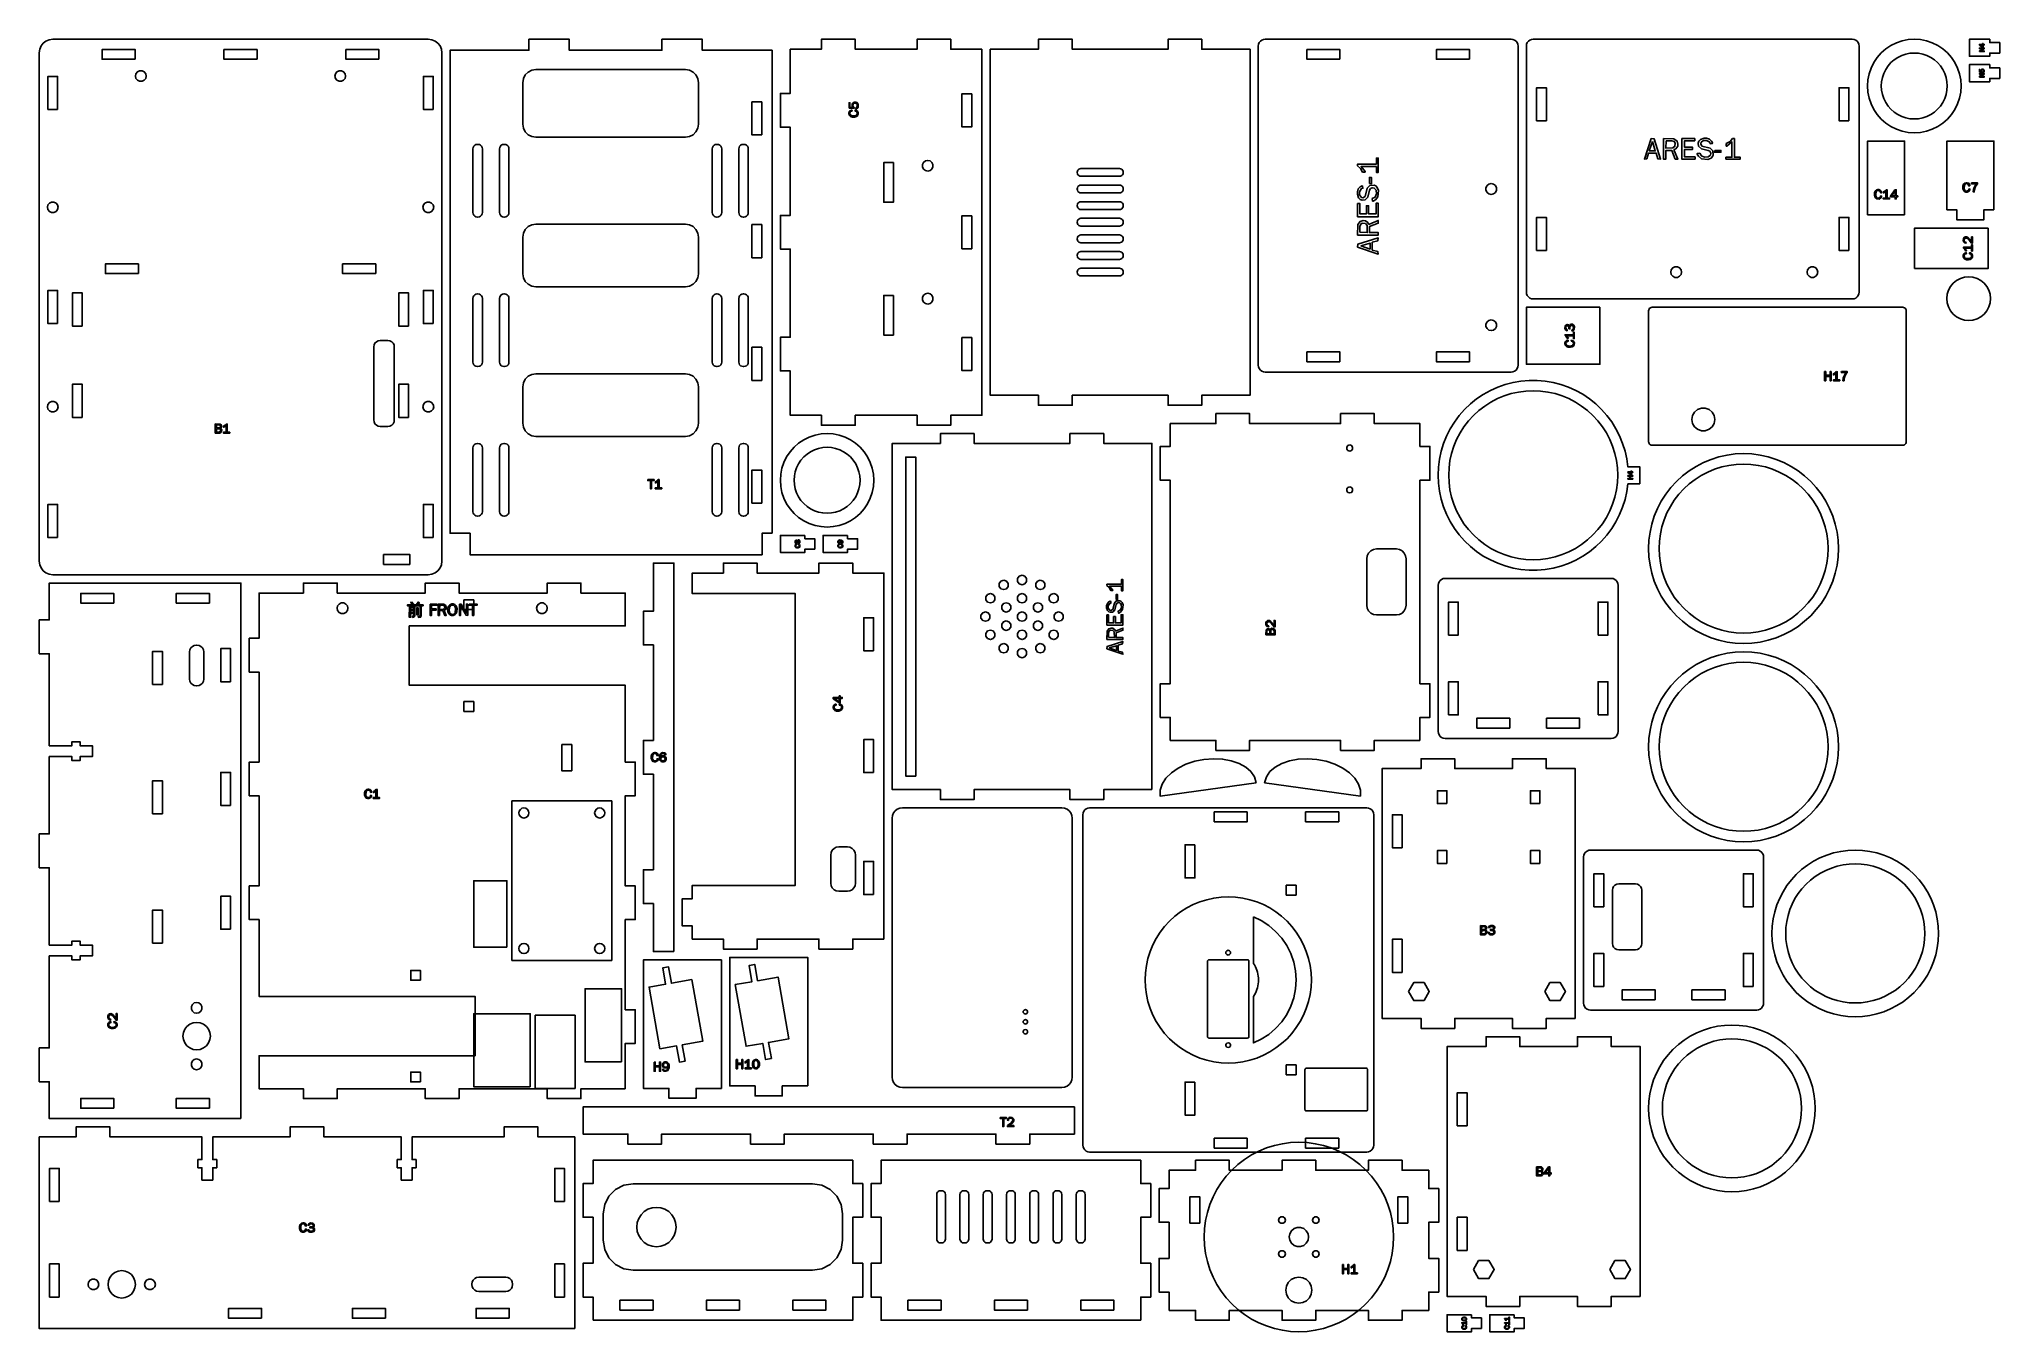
# Model space of a CAD drawing. Header units: millimetres. Extents: x 5 to 595, y 6 to 395.
import ezdxf

# ---------------------------------------------------------------- set-up
doc = ezdxf.new("R2010")
doc.units = ezdxf.units.MM
for name, color, linetype in [('CUT', 1, 'CONTINUOUS'), ('ENGRAVE', 7, 'CONTINUOUS'), ('SCORE', 5, 'CONTINUOUS')]:
    doc.layers.add(name, color=color, linetype=linetype)

msp = doc.modelspace()

# ---------------------------------------------------------------- linework, layer by layer
at = {"layer": 'CUT'}
for points in [[(122.08, 233.85), (9.07, 233.85), (8.02, 233.988), (7.037, 234.395), (6.193, 235.043), (5.545, 235.887), (5.138, 236.87), (5, 237.92), (5, 390.93), (5.138, 391.98), (5.545, 392.963), (6.193, 393.807), (7.037, 394.455), (8.02, 394.862), (9.07, 395), (122.08, 395), (123.13, 394.862), (124.113, 394.455), (124.957, 393.807), (125.605, 392.963), (126.012, 391.98), (126.15, 390.93), (126.15, 237.92), (126.012, 236.87), (125.605, 235.887), (124.957, 235.043), (124.113, 234.395), (123.13, 233.988)], [(33.883, 388.95), (23.933, 388.95), (23.933, 391.9), (33.883, 391.9)], [(70.55, 388.95), (60.6, 388.95), (60.6, 391.9), (70.55, 391.9)], [(107.217, 388.95), (97.267, 388.95), (97.267, 391.9), (107.217, 391.9)], [(225.5, 246.35), (222.5, 246.35), (222.5, 239.85), (134.65, 239.85), (134.65, 246.35), (128.65, 246.35), (128.65, 391.7), (152.35, 391.7), (152.35, 395), (164.5, 395), (164.5, 391.7), (192.35, 391.7), (192.35, 395), (204.5, 395), (204.5, 391.7), (225.5, 391.7)], [(288.675, 392), (288.675, 281.85), (279.294, 281.85), (279.294, 278.85), (269.144, 278.85), (269.144, 281.85), (250.531, 281.85), (250.531, 278.85), (240.381, 278.85), (240.381, 281.85), (231, 281.85), (231, 295.183), (228, 295.183), (228, 305.333), (231, 305.333), (231, 331.85), (228, 331.85), (228, 342), (231, 342), (231, 368.517), (228, 368.517), (228, 378.667), (231, 378.667), (231, 392), (240.381, 392), (240.381, 395), (250.531, 395), (250.531, 392), (269.144, 392), (269.144, 395), (279.294, 395), (279.294, 392)], [(369.325, 392), (369.325, 287.85), (354.825, 287.85), (354.825, 284.85), (344.675, 284.85), (344.675, 287.85), (315.825, 287.85), (315.825, 284.85), (305.675, 284.85), (305.675, 287.85), (291.175, 287.85), (291.175, 392), (305.675, 392), (305.675, 395), (315.825, 395), (315.825, 392), (344.675, 392), (344.675, 395), (354.825, 395), (354.825, 392)], [(449.975, 296.92), (449.975, 392.93), (449.905, 393.462), (449.698, 393.963), (449.368, 394.393), (448.938, 394.723), (448.438, 394.93), (447.905, 395), (373.896, 395), (373.363, 394.93), (372.863, 394.723), (372.433, 394.393), (372.103, 393.963), (371.896, 393.462), (371.825, 392.93), (371.825, 296.92), (371.896, 296.388), (372.103, 295.887), (372.433, 295.457), (372.863, 295.127), (373.363, 294.92), (373.896, 294.85), (447.905, 294.85), (448.438, 294.92), (448.938, 295.127), (449.368, 295.457), (449.698, 295.887), (449.905, 296.388)], [(396.375, 388.95), (396.375, 391.9), (386.425, 391.9), (386.425, 388.95)], [(435.375, 388.95), (435.375, 391.9), (425.425, 391.9), (425.425, 388.95)], [(550.555, 316.85), (454.546, 316.85), (454.013, 316.92), (453.513, 317.127), (453.083, 317.457), (452.753, 317.887), (452.546, 318.388), (452.475, 318.92), (452.475, 392.93), (452.546, 393.462), (452.753, 393.963), (453.083, 394.393), (453.513, 394.723), (454.013, 394.93), (454.546, 395), (550.555, 395), (551.088, 394.93), (551.588, 394.723), (552.018, 394.393), (552.348, 393.963), (552.555, 393.462), (552.625, 392.93), (552.625, 318.92), (552.555, 318.388), (552.348, 317.887), (552.018, 317.457), (551.588, 317.127), (551.088, 316.92)], [(583.276, 380.925), (583.155, 382.762), (582.796, 384.568), (582.204, 386.311), (581.39, 387.962), (580.367, 389.493), (579.153, 390.877), (577.769, 392.091), (576.238, 393.114), (574.587, 393.929), (572.844, 394.52), (571.038, 394.88), (569.201, 395), (567.363, 394.88), (565.558, 394.52), (563.814, 393.929), (562.163, 393.114), (560.632, 392.091), (559.248, 390.877), (558.034, 389.493), (557.011, 387.962), (556.197, 386.311), (555.605, 384.568), (555.246, 382.762), (555.125, 380.925), (555.246, 379.088), (555.605, 377.282), (556.197, 375.539), (557.011, 373.887), (558.034, 372.356), (559.248, 370.972), (560.632, 369.758), (562.163, 368.735), (563.814, 367.921), (565.558, 367.329), (567.363, 366.97), (569.201, 366.85), (571.038, 366.97), (572.844, 367.329), (574.587, 367.921), (576.238, 368.735), (577.769, 369.758), (579.153, 370.972), (580.367, 372.356), (581.39, 373.887), (582.204, 375.539), (582.796, 377.282), (583.155, 379.088)], [(579.125, 380.925), (579.041, 382.22), (578.787, 383.494), (578.37, 384.723), (577.796, 385.887), (577.074, 386.967), (576.219, 387.943), (575.242, 388.799), (574.163, 389.52), (572.999, 390.094), (571.769, 390.511), (570.496, 390.765), (569.201, 390.85), (567.905, 390.765), (566.632, 390.511), (565.403, 390.094), (564.238, 389.52), (563.159, 388.799), (562.183, 387.943), (561.327, 386.967), (560.605, 385.887), (560.031, 384.723), (559.614, 383.494), (559.361, 382.22), (559.276, 380.925), (559.361, 379.629), (559.614, 378.356), (560.031, 377.127), (560.605, 375.962), (561.327, 374.883), (562.183, 373.907), (563.159, 373.051), (564.238, 372.33), (565.403, 371.755), (566.632, 371.338), (567.905, 371.085), (569.201, 371), (570.496, 371.085), (571.769, 371.338), (572.999, 371.755), (574.163, 372.33), (575.242, 373.051), (576.219, 373.907), (577.074, 374.883), (577.796, 375.962), (578.37, 377.127), (578.787, 378.356), (579.041, 379.629)], [(591.926, 395), (591.926, 394), (594.926, 394), (594.926, 390.85), (591.926, 390.85), (591.926, 389.85), (585.776, 389.85), (585.776, 395)], [(10.55, 373.85), (7.6, 373.85), (7.6, 383.8), (10.55, 383.8)], [(33.952, 383.925), (34.113, 384.629), (34.563, 385.194), (35.214, 385.507), (35.936, 385.507), (36.587, 385.194), (37.037, 384.629), (37.198, 383.925), (37.037, 383.221), (36.587, 382.656), (35.936, 382.343), (35.214, 382.343), (34.563, 382.656), (34.113, 383.221)], [(93.952, 383.925), (94.113, 384.629), (94.563, 385.194), (95.214, 385.507), (95.936, 385.507), (96.587, 385.194), (97.037, 384.629), (97.198, 383.925), (97.037, 383.221), (96.587, 382.656), (95.936, 382.343), (95.214, 382.343), (94.563, 382.656), (94.113, 383.221)], [(123.55, 373.85), (120.6, 373.85), (120.6, 383.8), (123.55, 383.8)], [(150.5, 381.919), (150.693, 383.138), (151.25, 384.232), (152.118, 385.1), (153.212, 385.657), (154.431, 385.85), (199.419, 385.85), (200.638, 385.657), (201.732, 385.1), (202.6, 384.232), (203.157, 383.138), (203.35, 381.919), (203.35, 369.431), (203.157, 368.212), (202.6, 367.118), (201.732, 366.25), (200.638, 365.693), (199.419, 365.5), (154.431, 365.5), (153.212, 365.693), (152.118, 366.25), (151.25, 367.118), (150.693, 368.212), (150.5, 369.431)], [(591.926, 387.35), (591.926, 386.35), (594.926, 386.35), (594.926, 383.2), (591.926, 383.2), (591.926, 382.2), (585.776, 382.2), (585.776, 387.35)], [(285.575, 378.567), (285.575, 368.617), (282.625, 368.617), (282.625, 378.567)], [(458.525, 370.45), (455.575, 370.45), (455.575, 380.4), (458.525, 380.4)], [(549.525, 370.45), (546.575, 370.45), (546.575, 380.4), (549.525, 380.4)], [(222.4, 366.188), (219.45, 366.188), (219.45, 376.137), (222.4, 376.137)], [(135.5, 362.019), (135.566, 362.434), (135.754, 362.803), (136.047, 363.096), (136.416, 363.284), (136.831, 363.35), (137.019, 363.35), (137.434, 363.284), (137.803, 363.096), (138.096, 362.803), (138.284, 362.434), (138.35, 362.019), (138.35, 342.831), (138.284, 342.416), (138.096, 342.047), (137.803, 341.754), (137.434, 341.566), (137.019, 341.5), (136.831, 341.5), (136.416, 341.566), (136.047, 341.754), (135.754, 342.047), (135.566, 342.416), (135.5, 342.831)], [(143.5, 362.019), (143.566, 362.434), (143.754, 362.803), (144.047, 363.096), (144.416, 363.284), (144.831, 363.35), (145.019, 363.35), (145.434, 363.284), (145.803, 363.096), (146.096, 362.803), (146.284, 362.434), (146.35, 362.019), (146.35, 342.831), (146.284, 342.416), (146.096, 342.047), (145.803, 341.754), (145.434, 341.566), (145.019, 341.5), (144.831, 341.5), (144.416, 341.566), (144.047, 341.754), (143.754, 342.047), (143.566, 342.416), (143.5, 342.831)], [(207.5, 362.019), (207.566, 362.434), (207.754, 362.803), (208.047, 363.096), (208.416, 363.284), (208.831, 363.35), (209.019, 363.35), (209.434, 363.284), (209.803, 363.096), (210.096, 362.803), (210.284, 362.434), (210.35, 362.019), (210.35, 342.831), (210.284, 342.416), (210.096, 342.047), (209.803, 341.754), (209.434, 341.566), (209.019, 341.5), (208.831, 341.5), (208.416, 341.566), (208.047, 341.754), (207.754, 342.047), (207.566, 342.416), (207.5, 342.831)], [(215.5, 362.019), (215.566, 362.434), (215.754, 362.803), (216.047, 363.096), (216.416, 363.284), (216.831, 363.35), (217.019, 363.35), (217.434, 363.284), (217.803, 363.096), (218.096, 362.803), (218.284, 362.434), (218.35, 362.019), (218.35, 342.831), (218.284, 342.416), (218.096, 342.047), (217.803, 341.754), (217.434, 341.566), (217.019, 341.5), (216.831, 341.5), (216.416, 341.566), (216.047, 341.754), (215.754, 342.047), (215.566, 342.416), (215.5, 342.831)], [(566.275, 342.2), (555.125, 342.2), (555.125, 364.35), (566.275, 364.35)], [(593.15, 343.674), (590.15, 343.674), (590.15, 340.674), (582, 340.674), (582, 343.674), (579, 343.674), (579, 364.35), (593.15, 364.35)], [(262.05, 357.9), (262.05, 345.95), (259.1, 345.95), (259.1, 357.9)], [(272.338, 355.302), (271.633, 355.463), (271.069, 355.913), (270.755, 356.564), (270.755, 357.286), (271.069, 357.937), (271.633, 358.387), (272.338, 358.548), (273.042, 358.387), (273.607, 357.937), (273.92, 357.286), (273.92, 356.564), (273.607, 355.913), (273.042, 355.463)], [(318.456, 353.75), (318.103, 353.806), (317.79, 353.966), (317.541, 354.214), (317.381, 354.528), (317.325, 354.881), (317.325, 354.969), (317.381, 355.322), (317.541, 355.636), (317.79, 355.884), (318.103, 356.044), (318.456, 356.1), (330.045, 356.1), (330.398, 356.044), (330.711, 355.884), (330.96, 355.636), (331.119, 355.322), (331.175, 354.969), (331.175, 354.881), (331.119, 354.528), (330.96, 354.214), (330.711, 353.966), (330.398, 353.806), (330.045, 353.75)], [(318.456, 348.75), (318.103, 348.806), (317.79, 348.966), (317.541, 349.214), (317.381, 349.528), (317.325, 349.881), (317.325, 349.969), (317.381, 350.322), (317.541, 350.636), (317.79, 350.884), (318.103, 351.044), (318.456, 351.1), (330.045, 351.1), (330.398, 351.044), (330.711, 350.884), (330.96, 350.636), (331.119, 350.322), (331.175, 349.969), (331.175, 349.881), (331.119, 349.528), (330.96, 349.214), (330.711, 348.966), (330.398, 348.806), (330.045, 348.75)], [(441.9, 351.548), (441.196, 351.387), (440.631, 350.937), (440.318, 350.286), (440.318, 349.564), (440.631, 348.913), (441.196, 348.463), (441.9, 348.302), (442.605, 348.463), (443.169, 348.913), (443.483, 349.564), (443.483, 350.286), (443.169, 350.937), (442.605, 351.387)], [(7.452, 344.425), (7.613, 345.129), (8.063, 345.694), (8.714, 346.007), (9.436, 346.007), (10.087, 345.694), (10.537, 345.129), (10.698, 344.425), (10.537, 343.721), (10.087, 343.156), (9.436, 342.843), (8.714, 342.843), (8.063, 343.156), (7.613, 343.721)], [(120.452, 344.425), (120.613, 345.129), (121.063, 345.694), (121.714, 346.007), (122.436, 346.007), (123.087, 345.694), (123.537, 345.129), (123.698, 344.425), (123.537, 343.721), (123.087, 343.156), (122.436, 342.843), (121.714, 342.843), (121.063, 343.156), (120.613, 343.721)], [(318.456, 343.75), (318.103, 343.806), (317.79, 343.966), (317.541, 344.214), (317.381, 344.528), (317.325, 344.881), (317.325, 344.969), (317.381, 345.322), (317.541, 345.636), (317.79, 345.884), (318.103, 346.044), (318.456, 346.1), (330.045, 346.1), (330.398, 346.044), (330.711, 345.884), (330.96, 345.636), (331.119, 345.322), (331.175, 344.969), (331.175, 344.881), (331.119, 344.528), (330.96, 344.214), (330.711, 343.966), (330.398, 343.806), (330.045, 343.75)], [(150.5, 335.419), (150.693, 336.638), (151.25, 337.732), (152.118, 338.6), (153.212, 339.157), (154.431, 339.35), (199.419, 339.35), (200.638, 339.157), (201.732, 338.6), (202.6, 337.732), (203.157, 336.638), (203.35, 335.419), (203.35, 324.431), (203.157, 323.212), (202.6, 322.118), (201.732, 321.25), (200.638, 320.693), (199.419, 320.5), (154.431, 320.5), (153.212, 320.693), (152.118, 321.25), (151.25, 322.118), (150.693, 323.212), (150.5, 324.431)], [(222.4, 329.262), (219.45, 329.262), (219.45, 339.212), (222.4, 339.212)], [(285.575, 341.9), (285.575, 331.95), (282.625, 331.95), (282.625, 341.9)], [(318.456, 338.75), (318.103, 338.806), (317.79, 338.966), (317.541, 339.214), (317.381, 339.528), (317.325, 339.881), (317.325, 339.969), (317.381, 340.322), (317.541, 340.636), (317.79, 340.884), (318.103, 341.044), (318.456, 341.1), (330.045, 341.1), (330.398, 341.044), (330.711, 340.884), (330.96, 340.636), (331.119, 340.322), (331.175, 339.969), (331.175, 339.881), (331.119, 339.528), (330.96, 339.214), (330.711, 338.966), (330.398, 338.806), (330.045, 338.75)], [(458.525, 331.45), (455.575, 331.45), (455.575, 341.4), (458.525, 341.4)], [(549.525, 331.45), (546.575, 331.45), (546.575, 341.4), (549.525, 341.4)], [(591.45, 338.174), (591.45, 326.024), (569.3, 326.024), (569.3, 338.174)], [(318.456, 333.75), (318.103, 333.806), (317.79, 333.966), (317.541, 334.214), (317.381, 334.528), (317.325, 334.881), (317.325, 334.969), (317.381, 335.322), (317.541, 335.636), (317.79, 335.884), (318.103, 336.044), (318.456, 336.1), (330.045, 336.1), (330.398, 336.044), (330.711, 335.884), (330.96, 335.636), (331.119, 335.322), (331.175, 334.969), (331.175, 334.881), (331.119, 334.528), (330.96, 334.214), (330.711, 333.966), (330.398, 333.806), (330.045, 333.75)], [(318.456, 328.75), (318.103, 328.806), (317.79, 328.966), (317.541, 329.214), (317.381, 329.528), (317.325, 329.881), (317.325, 329.969), (317.381, 330.322), (317.541, 330.636), (317.79, 330.884), (318.103, 331.044), (318.456, 331.1), (330.045, 331.1), (330.398, 331.044), (330.711, 330.884), (330.96, 330.636), (331.119, 330.322), (331.175, 329.969), (331.175, 329.881), (331.119, 329.528), (330.96, 329.214), (330.711, 328.966), (330.398, 328.806), (330.045, 328.75)], [(34.85, 324.45), (24.9, 324.45), (24.9, 327.4), (34.85, 327.4)], [(106.25, 324.45), (96.3, 324.45), (96.3, 327.4), (106.25, 327.4)], [(318.456, 323.75), (318.103, 323.806), (317.79, 323.966), (317.541, 324.214), (317.381, 324.528), (317.325, 324.881), (317.325, 324.969), (317.381, 325.322), (317.541, 325.636), (317.79, 325.884), (318.103, 326.044), (318.456, 326.1), (330.045, 326.1), (330.398, 326.044), (330.711, 325.884), (330.96, 325.636), (331.119, 325.322), (331.175, 324.969), (331.175, 324.881), (331.119, 324.528), (330.96, 324.214), (330.711, 323.966), (330.398, 323.806), (330.045, 323.75)], [(495.927, 324.925), (496.088, 325.629), (496.538, 326.194), (497.189, 326.507), (497.912, 326.507), (498.562, 326.194), (499.013, 325.629), (499.173, 324.925), (499.013, 324.221), (498.562, 323.656), (497.912, 323.343), (497.189, 323.343), (496.538, 323.656), (496.088, 324.221)], [(536.927, 324.925), (537.088, 325.629), (537.538, 326.194), (538.189, 326.507), (538.912, 326.507), (539.562, 326.194), (540.013, 325.629), (540.173, 324.925), (540.013, 324.221), (539.562, 323.656), (538.912, 323.343), (538.189, 323.343), (537.538, 323.656), (537.088, 324.221)], [(10.55, 309.45), (7.6, 309.45), (7.6, 319.4), (10.55, 319.4)], [(17.95, 308.7), (15, 308.7), (15, 318.65), (17.95, 318.65)], [(116.15, 308.7), (113.2, 308.7), (113.2, 318.65), (116.15, 318.65)], [(123.55, 309.45), (120.6, 309.45), (120.6, 319.4), (123.55, 319.4)], [(592.151, 316.949), (592.025, 318.232), (591.65, 319.465), (591.043, 320.602), (590.225, 321.598), (589.229, 322.416), (588.092, 323.024), (586.858, 323.398), (585.576, 323.524), (584.293, 323.398), (583.059, 323.024), (581.922, 322.416), (580.926, 321.598), (580.108, 320.602), (579.501, 319.465), (579.126, 318.232), (579, 316.949), (579.126, 315.666), (579.501, 314.433), (580.108, 313.296), (580.926, 312.299), (581.922, 311.482), (583.059, 310.874), (584.293, 310.5), (585.576, 310.374), (586.858, 310.5), (588.092, 310.874), (589.229, 311.482), (590.225, 312.299), (591.043, 313.296), (591.65, 314.433), (592.025, 315.666)], [(135.5, 317.019), (135.566, 317.434), (135.754, 317.803), (136.047, 318.096), (136.416, 318.284), (136.831, 318.35), (137.019, 318.35), (137.434, 318.284), (137.803, 318.096), (138.096, 317.803), (138.284, 317.434), (138.35, 317.019), (138.35, 297.831), (138.284, 297.416), (138.096, 297.047), (137.803, 296.754), (137.434, 296.566), (137.019, 296.5), (136.831, 296.5), (136.416, 296.566), (136.047, 296.754), (135.754, 297.047), (135.566, 297.416), (135.5, 297.831)], [(143.5, 317.019), (143.566, 317.434), (143.754, 317.803), (144.047, 318.096), (144.416, 318.284), (144.831, 318.35), (145.019, 318.35), (145.434, 318.284), (145.803, 318.096), (146.096, 317.803), (146.284, 317.434), (146.35, 317.019), (146.35, 297.831), (146.284, 297.416), (146.096, 297.047), (145.803, 296.754), (145.434, 296.566), (145.019, 296.5), (144.831, 296.5), (144.416, 296.566), (144.047, 296.754), (143.754, 297.047), (143.566, 297.416), (143.5, 297.831)], [(207.5, 317.019), (207.566, 317.434), (207.754, 317.803), (208.047, 318.096), (208.416, 318.284), (208.831, 318.35), (209.019, 318.35), (209.434, 318.284), (209.803, 318.096), (210.096, 317.803), (210.284, 317.434), (210.35, 317.019), (210.35, 297.831), (210.284, 297.416), (210.096, 297.047), (209.803, 296.754), (209.434, 296.566), (209.019, 296.5), (208.831, 296.5), (208.416, 296.566), (208.047, 296.754), (207.754, 297.047), (207.566, 297.416), (207.5, 297.831)], [(215.5, 317.019), (215.566, 317.434), (215.754, 317.803), (216.047, 318.096), (216.416, 318.284), (216.831, 318.35), (217.019, 318.35), (217.434, 318.284), (217.803, 318.096), (218.096, 317.803), (218.284, 317.434), (218.35, 317.019), (218.35, 297.831), (218.284, 297.416), (218.096, 297.047), (217.803, 296.754), (217.434, 296.566), (217.019, 296.5), (216.831, 296.5), (216.416, 296.566), (216.047, 296.754), (215.754, 297.047), (215.566, 297.416), (215.5, 297.831)], [(262.05, 317.9), (262.05, 305.95), (259.1, 305.95), (259.1, 317.9)], [(272.338, 315.302), (271.633, 315.463), (271.069, 315.913), (270.755, 316.564), (270.755, 317.286), (271.069, 317.937), (271.633, 318.387), (272.338, 318.548), (273.042, 318.387), (273.607, 317.937), (273.92, 317.286), (273.92, 316.564), (273.607, 315.913), (273.042, 315.463)], [(474.625, 314.35), (474.625, 297.2), (452.475, 297.2), (452.475, 314.35)], [(565.73, 272.8), (490.32, 272.8), (490.047, 272.836), (489.787, 272.943), (489.564, 273.114), (489.393, 273.337), (489.286, 273.597), (489.25, 273.87), (489.25, 313.28), (489.286, 313.553), (489.393, 313.813), (489.564, 314.036), (489.787, 314.207), (490.047, 314.314), (490.32, 314.35), (565.73, 314.35), (566.003, 314.314), (566.263, 314.207), (566.486, 314.036), (566.657, 313.813), (566.764, 313.553), (566.8, 313.28), (566.8, 273.87), (566.764, 273.597), (566.657, 273.337), (566.486, 273.114), (566.263, 272.943), (566.003, 272.836)], [(441.9, 310.548), (441.196, 310.387), (440.631, 309.937), (440.318, 309.286), (440.318, 308.564), (440.631, 307.913), (441.196, 307.463), (441.9, 307.302), (442.605, 307.463), (443.169, 307.913), (443.483, 308.564), (443.483, 309.286), (443.169, 309.937), (442.605, 310.387)], [(105.65, 302.419), (105.745, 303.02), (106.018, 303.556), (106.444, 303.982), (106.98, 304.255), (107.581, 304.35), (109.919, 304.35), (110.52, 304.255), (111.056, 303.982), (111.482, 303.556), (111.755, 303.02), (111.85, 302.419), (111.85, 280.431), (111.755, 279.83), (111.482, 279.294), (111.056, 278.868), (110.52, 278.595), (109.919, 278.5), (107.581, 278.5), (106.98, 278.595), (106.444, 278.868), (106.018, 279.294), (105.745, 279.83), (105.65, 280.431)], [(222.4, 292.337), (219.45, 292.337), (219.45, 302.288), (222.4, 302.288)], [(285.575, 305.233), (285.575, 295.283), (282.625, 295.283), (282.625, 305.233)], [(396.375, 297.95), (396.375, 300.9), (386.425, 300.9), (386.425, 297.95)], [(435.375, 297.95), (435.375, 300.9), (425.425, 300.9), (425.425, 297.95)], [(17.95, 281.2), (15, 281.2), (15, 291.15), (17.95, 291.15)], [(116.15, 281.2), (113.2, 281.2), (113.2, 291.15), (116.15, 291.15)], [(150.5, 290.419), (150.693, 291.638), (151.25, 292.732), (152.118, 293.6), (153.212, 294.157), (154.431, 294.35), (199.419, 294.35), (200.638, 294.157), (201.732, 293.6), (202.6, 292.732), (203.157, 291.638), (203.35, 290.419), (203.35, 279.431), (203.157, 278.212), (202.6, 277.118), (201.732, 276.25), (200.638, 275.693), (199.419, 275.5), (154.431, 275.5), (153.212, 275.693), (152.118, 276.25), (151.25, 277.118), (150.693, 278.212), (150.5, 279.431)], [(482.982, 261.224), (482.676, 258.89), (482.159, 256.522), (481.443, 254.207), (480.534, 251.961), (479.437, 249.8), (478.162, 247.74), (476.716, 245.795), (475.111, 243.98), (473.358, 242.307), (471.469, 240.789), (469.459, 239.436), (467.341, 238.258), (465.131, 237.264), (462.845, 236.461), (460.498, 235.855), (458.109, 235.449), (455.695, 235.248), (453.271, 235.251), (450.857, 235.46), (448.469, 235.873), (446.125, 236.487), (443.841, 237.296), (441.634, 238.297), (439.52, 239.481), (437.514, 240.84), (435.63, 242.364), (433.882, 244.042), (432.282, 245.862), (430.842, 247.811), (429.573, 249.875), (428.483, 252.039), (427.58, 254.288), (426.871, 256.605), (426.361, 258.974), (426.054, 261.378), (425.951, 263.799), (426.054, 266.22), (426.361, 268.623), (426.871, 270.992), (427.58, 273.31), (428.483, 275.558), (429.573, 277.723), (430.842, 279.787), (432.282, 281.736), (433.882, 283.556), (435.63, 285.234), (437.514, 286.758), (439.52, 288.117), (441.634, 289.301), (443.841, 290.301), (446.125, 291.111), (448.469, 291.725), (450.857, 292.137), (453.271, 292.346), (455.695, 292.35), (458.109, 292.148), (460.498, 291.743), (462.845, 291.136), (465.131, 290.333), (467.341, 289.339), (469.459, 288.162), (471.469, 286.809), (473.358, 285.291), (475.111, 283.618), (476.716, 281.803), (478.162, 279.858), (479.437, 277.798), (480.534, 275.637), (481.443, 273.391), (482.159, 271.075), (482.676, 268.708), (482.982, 266.374), (486.601, 266.374), (486.601, 261.224)], [(454.526, 238.374), (452.31, 238.471), (450.111, 238.76), (447.945, 239.24), (445.83, 239.907), (443.781, 240.756), (441.813, 241.78), (439.943, 242.972), (438.183, 244.322), (436.548, 245.821), (435.049, 247.456), (433.699, 249.216), (432.507, 251.086), (431.483, 253.054), (430.634, 255.103), (429.967, 257.218), (429.487, 259.384), (429.198, 261.583), (429.101, 263.799), (429.198, 266.015), (429.487, 268.214), (429.967, 270.379), (430.634, 272.495), (431.483, 274.544), (432.507, 276.511), (433.699, 278.382), (435.049, 280.142), (436.548, 281.777), (438.183, 283.275), (439.943, 284.626), (441.813, 285.817), (443.781, 286.842), (445.83, 287.69), (447.945, 288.357), (450.111, 288.838), (452.31, 289.127), (454.526, 289.224), (456.742, 289.127), (458.941, 288.838), (461.106, 288.357), (463.222, 287.69), (465.271, 286.842), (467.238, 285.817), (469.109, 284.626), (470.869, 283.275), (472.504, 281.777), (474.003, 280.142), (475.353, 278.382), (476.545, 276.511), (477.569, 274.544), (478.418, 272.495), (479.085, 270.379), (479.565, 268.214), (479.854, 266.015), (479.951, 263.799), (479.854, 261.583), (479.565, 259.384), (479.085, 257.218), (478.418, 255.103), (477.569, 253.054), (476.545, 251.086), (475.353, 249.216), (474.003, 247.456), (472.504, 245.821), (470.869, 244.322), (469.109, 242.972), (467.238, 241.78), (465.271, 240.756), (463.222, 239.907), (461.106, 239.24), (458.941, 238.76), (456.742, 238.471)], [(7.452, 284.425), (7.613, 285.129), (8.063, 285.694), (8.714, 286.007), (9.436, 286.007), (10.087, 285.694), (10.537, 285.129), (10.698, 284.425), (10.537, 283.721), (10.087, 283.156), (9.436, 282.843), (8.714, 282.843), (8.063, 283.156), (7.613, 283.721)], [(120.452, 284.425), (120.613, 285.129), (121.063, 285.694), (121.714, 286.007), (122.436, 286.007), (123.087, 285.694), (123.537, 285.129), (123.698, 284.425), (123.537, 283.721), (123.087, 283.156), (122.436, 282.843), (121.714, 282.843), (121.063, 283.156), (120.613, 283.721)], [(502.301, 280.575), (502.508, 281.746), (503.102, 282.776), (504.013, 283.54), (505.13, 283.947), (506.32, 283.947), (507.437, 283.54), (508.348, 282.776), (508.942, 281.746), (509.149, 280.575), (508.942, 279.404), (508.348, 278.374), (507.437, 277.61), (506.32, 277.203), (505.13, 277.203), (504.013, 277.61), (503.102, 278.374), (502.508, 279.404)], [(420.451, 184), (420.451, 190.9), (423.451, 190.9), (423.451, 201.05), (420.451, 201.05), (420.451, 262.3), (423.451, 262.3), (423.451, 272.45), (420.451, 272.45), (420.451, 279.35), (406.701, 279.35), (406.701, 282.35), (396.551, 282.35), (396.551, 279.35), (369.201, 279.35), (369.201, 282.35), (359.051, 282.35), (359.051, 279.35), (345.301, 279.35), (345.301, 272.45), (342.301, 272.45), (342.301, 262.3), (345.301, 262.3), (345.301, 201.05), (342.301, 201.05), (342.301, 190.9), (345.301, 190.9), (345.301, 184), (359.051, 184), (359.051, 181), (369.201, 181), (369.201, 184), (396.551, 184), (396.551, 181), (406.701, 181), (406.701, 184)], [(135.5, 272.019), (135.566, 272.434), (135.754, 272.803), (136.047, 273.096), (136.416, 273.284), (136.831, 273.35), (137.019, 273.35), (137.434, 273.284), (137.803, 273.096), (138.096, 272.803), (138.284, 272.434), (138.35, 272.019), (138.35, 252.831), (138.284, 252.416), (138.096, 252.047), (137.803, 251.754), (137.434, 251.566), (137.019, 251.5), (136.831, 251.5), (136.416, 251.566), (136.047, 251.754), (135.754, 252.047), (135.566, 252.416), (135.5, 252.831)], [(143.5, 272.019), (143.566, 272.434), (143.754, 272.803), (144.047, 273.096), (144.416, 273.284), (144.831, 273.35), (145.019, 273.35), (145.434, 273.284), (145.803, 273.096), (146.096, 272.803), (146.284, 272.434), (146.35, 272.019), (146.35, 252.831), (146.284, 252.416), (146.096, 252.047), (145.803, 251.754), (145.434, 251.566), (145.019, 251.5), (144.831, 251.5), (144.416, 251.566), (144.047, 251.754), (143.754, 252.047), (143.566, 252.416), (143.5, 252.831)], [(207.5, 272.019), (207.566, 272.434), (207.754, 272.803), (208.047, 273.096), (208.416, 273.284), (208.831, 273.35), (209.019, 273.35), (209.434, 273.284), (209.803, 273.096), (210.096, 272.803), (210.284, 272.434), (210.35, 272.019), (210.35, 252.831), (210.284, 252.416), (210.096, 252.047), (209.803, 251.754), (209.434, 251.566), (209.019, 251.5), (208.831, 251.5), (208.416, 251.566), (208.047, 251.754), (207.754, 252.047), (207.566, 252.416), (207.5, 252.831)], [(215.5, 272.019), (215.566, 272.434), (215.754, 272.803), (216.047, 273.096), (216.416, 273.284), (216.831, 273.35), (217.019, 273.35), (217.434, 273.284), (217.803, 273.096), (218.096, 272.803), (218.284, 272.434), (218.35, 272.019), (218.35, 252.831), (218.284, 252.416), (218.096, 252.047), (217.803, 251.754), (217.434, 251.566), (217.019, 251.5), (216.831, 251.5), (216.416, 251.566), (216.047, 251.754), (215.754, 252.047), (215.566, 252.416), (215.5, 252.831)], [(256.15, 262.275), (256.03, 264.112), (255.671, 265.918), (255.079, 267.661), (254.265, 269.312), (253.242, 270.843), (252.028, 272.227), (250.644, 273.441), (249.113, 274.464), (247.461, 275.279), (245.718, 275.87), (243.912, 276.23), (242.075, 276.35), (240.238, 276.23), (238.432, 275.87), (236.689, 275.279), (235.038, 274.464), (233.507, 273.441), (232.123, 272.227), (230.909, 270.843), (229.886, 269.312), (229.071, 267.661), (228.48, 265.918), (228.12, 264.112), (228, 262.275), (228.12, 260.438), (228.48, 258.632), (229.071, 256.889), (229.886, 255.237), (230.909, 253.706), (232.123, 252.322), (233.507, 251.108), (235.038, 250.085), (236.689, 249.271), (238.432, 248.679), (240.238, 248.32), (242.075, 248.2), (243.912, 248.32), (245.718, 248.679), (247.461, 249.271), (249.113, 250.085), (250.644, 251.108), (252.028, 252.322), (253.242, 253.706), (254.265, 255.237), (255.079, 256.889), (255.671, 258.632), (256.03, 260.438)], [(252, 262.275), (251.915, 263.57), (251.662, 264.844), (251.245, 266.073), (250.67, 267.237), (249.949, 268.317), (249.093, 269.293), (248.117, 270.149), (247.038, 270.87), (245.873, 271.444), (244.644, 271.861), (243.371, 272.115), (242.075, 272.2), (240.78, 272.115), (239.506, 271.861), (238.277, 271.444), (237.113, 270.87), (236.033, 270.149), (235.057, 269.293), (234.201, 268.317), (233.48, 267.237), (232.906, 266.073), (232.489, 264.844), (232.235, 263.57), (232.15, 262.275), (232.235, 260.979), (232.489, 259.706), (232.906, 258.477), (233.48, 257.312), (234.201, 256.233), (235.057, 255.257), (236.033, 254.401), (237.113, 253.68), (238.277, 253.105), (239.506, 252.688), (240.78, 252.435), (242.075, 252.35), (243.371, 252.435), (244.644, 252.688), (245.873, 253.105), (247.038, 253.68), (248.117, 254.401), (249.093, 255.257), (249.949, 256.233), (250.67, 257.312), (251.245, 258.477), (251.662, 259.706), (251.915, 260.979)], [(339.801, 169.2), (339.801, 273.35), (325.301, 273.35), (325.301, 276.35), (315.151, 276.35), (315.151, 273.35), (286.301, 273.35), (286.301, 276.35), (276.151, 276.35), (276.151, 273.35), (261.651, 273.35), (261.651, 169.2), (276.151, 169.2), (276.151, 166.2), (286.301, 166.2), (286.301, 169.2), (315.151, 169.2), (315.151, 166.2), (325.301, 166.2), (325.301, 169.2)], [(399.326, 272.896), (398.784, 272.72), (398.45, 272.26), (398.45, 271.69), (398.784, 271.23), (399.326, 271.054), (399.867, 271.23), (400.202, 271.69), (400.202, 272.26), (399.867, 272.72)], [(489.25, 241.725), (489.359, 244.215), (489.684, 246.687), (490.224, 249.121), (490.973, 251.498), (491.927, 253.801), (493.078, 256.012), (494.418, 258.115), (495.935, 260.093), (497.619, 261.931), (499.457, 263.615), (501.435, 265.132), (503.538, 266.472), (505.749, 267.623), (508.052, 268.577), (510.429, 269.326), (512.863, 269.866), (515.335, 270.191), (517.825, 270.3), (520.316, 270.191), (522.787, 269.866), (525.221, 269.326), (527.598, 268.577), (529.901, 267.623), (532.113, 266.472), (534.215, 265.132), (536.193, 263.615), (538.031, 261.931), (539.715, 260.093), (541.232, 258.115), (542.572, 256.012), (543.723, 253.801), (544.677, 251.498), (545.426, 249.121), (545.966, 246.687), (546.291, 244.215), (546.4, 241.725), (546.291, 239.234), (545.966, 236.763), (545.426, 234.329), (544.677, 231.952), (543.723, 229.649), (542.572, 227.437), (541.232, 225.335), (539.715, 223.357), (538.031, 221.519), (536.193, 219.835), (534.215, 218.318), (532.113, 216.978), (529.901, 215.827), (527.598, 214.873), (525.221, 214.124), (522.787, 213.584), (520.316, 213.259), (517.825, 213.15), (515.335, 213.259), (512.863, 213.584), (510.429, 214.124), (508.052, 214.873), (505.749, 215.827), (503.538, 216.978), (501.435, 218.318), (499.457, 219.835), (497.619, 221.519), (495.935, 223.357), (494.418, 225.335), (493.078, 227.437), (491.927, 229.649), (490.973, 231.952), (490.224, 234.329), (489.684, 236.763), (489.359, 239.234)], [(492.4, 241.725), (492.497, 243.941), (492.786, 246.14), (493.266, 248.305), (493.933, 250.421), (494.782, 252.47), (495.806, 254.437), (496.998, 256.308), (498.348, 258.068), (499.847, 259.703), (501.482, 261.202), (503.242, 262.552), (505.113, 263.744), (507.08, 264.768), (509.129, 265.617), (511.245, 266.284), (513.41, 266.764), (515.609, 267.053), (517.825, 267.15), (520.041, 267.053), (522.24, 266.764), (524.406, 266.284), (526.521, 265.617), (528.57, 264.768), (530.538, 263.744), (532.408, 262.552), (534.168, 261.202), (535.803, 259.703), (537.302, 258.068), (538.652, 256.308), (539.844, 254.437), (540.868, 252.47), (541.717, 250.421), (542.384, 248.305), (542.864, 246.14), (543.153, 243.941), (543.25, 241.725), (543.153, 239.509), (542.864, 237.31), (542.384, 235.144), (541.717, 233.029), (540.868, 230.98), (539.844, 229.012), (538.652, 227.142), (537.302, 225.382), (535.803, 223.747), (534.168, 222.248), (532.408, 220.898), (530.538, 219.706), (528.57, 218.682), (526.521, 217.833), (524.406, 217.166), (522.24, 216.686), (520.041, 216.397), (517.825, 216.3), (515.609, 216.397), (513.41, 216.686), (511.245, 217.166), (509.129, 217.833), (507.08, 218.682), (505.113, 219.706), (503.242, 220.898), (501.482, 222.248), (499.847, 223.747), (498.348, 225.382), (496.998, 227.142), (495.806, 229.012), (494.782, 230.98), (493.933, 233.029), (493.266, 235.144), (492.786, 237.31), (492.497, 239.509)], [(222.4, 255.412), (219.45, 255.412), (219.45, 265.362), (222.4, 265.362)], [(399.326, 260.296), (398.784, 260.12), (398.45, 259.66), (398.45, 259.09), (398.784, 258.63), (399.326, 258.454), (399.867, 258.63), (400.202, 259.09), (400.202, 259.66), (399.867, 260.12)], [(10.55, 245.05), (7.6, 245.05), (7.6, 255), (10.55, 255)], [(123.55, 245.05), (120.6, 245.05), (120.6, 255), (123.55, 255)], [(235.375, 245.7), (235.375, 244.7), (238.375, 244.7), (238.375, 241.55), (235.375, 241.55), (235.375, 240.55), (228, 240.55), (228, 245.7)], [(248.251, 245.7), (248.251, 244.7), (251.251, 244.7), (251.251, 241.55), (248.251, 241.55), (248.251, 240.55), (240.875, 240.55), (240.875, 245.7)], [(116.55, 236.95), (108.6, 236.95), (108.6, 239.9), (116.55, 239.9)], [(195.975, 120.45), (189.825, 120.45), (189.825, 134.908), (186.825, 134.908), (186.825, 145.058), (189.825, 145.058), (189.825, 173.825), (186.825, 173.825), (186.825, 183.975), (189.825, 183.975), (189.825, 212.742), (186.825, 212.742), (186.825, 222.892), (189.825, 222.892), (189.825, 237.35), (195.975, 237.35)], [(259.151, 124.2), (259.151, 234.35), (249.769, 234.35), (249.769, 237.35), (239.619, 237.35), (239.619, 234.35), (221.007, 234.35), (221.007, 237.35), (210.857, 237.35), (210.857, 234.35), (201.475, 234.35), (201.475, 228.2), (232.475, 228.2), (232.475, 140.35), (201.475, 140.35), (201.475, 136.35), (198.475, 136.35), (198.475, 128.2), (201.475, 128.2), (201.475, 124.2), (210.857, 124.2), (210.857, 121.2), (221.007, 121.2), (221.007, 124.2), (239.619, 124.2), (239.619, 121.2), (249.769, 121.2), (249.769, 124.2)], [(407.382, 241.6), (406.472, 241.456), (405.657, 241.041), (405.01, 240.394), (404.595, 239.579), (404.451, 238.669), (404.451, 224.681), (404.595, 223.771), (405.01, 222.956), (405.657, 222.309), (406.472, 221.894), (407.382, 221.75), (413.37, 221.75), (414.279, 221.894), (415.095, 222.309), (415.741, 222.956), (416.157, 223.771), (416.301, 224.681), (416.301, 238.669), (416.157, 239.579), (415.741, 240.394), (415.095, 241.041), (414.279, 241.456), (413.37, 241.6)], [(65.675, 70.2), (65.675, 231.35), (8, 231.35), (8, 220.25), (5, 220.25), (5, 210.1), (8, 210.1), (8, 182.4), (14.85, 182.4), (14.85, 183.6), (17.3, 183.6), (17.3, 182.4), (21, 182.4), (21, 179.15), (17.3, 179.15), (17.3, 177.95), (14.85, 177.95), (14.85, 179.15), (8, 179.15), (8, 155.85), (5, 155.85), (5, 145.7), (8, 145.7), (8, 122.4), (14.85, 122.4), (14.85, 123.6), (17.3, 123.6), (17.3, 122.4), (21, 122.4), (21, 119.15), (17.3, 119.15), (17.3, 117.95), (14.85, 117.95), (14.85, 119.15), (8, 119.15), (8, 91.45), (5, 91.45), (5, 81.3), (8, 81.3), (8, 70.2)], [(181.325, 79.2), (167.992, 79.2), (167.992, 76.2), (157.842, 76.2), (157.842, 79.2), (131.325, 79.2), (131.325, 76.2), (121.175, 76.2), (121.175, 79.2), (94.659, 79.2), (94.659, 76.2), (84.509, 76.2), (84.509, 79.2), (71.175, 79.2), (71.175, 89.1), (136.175, 89.1), (136.175, 106.95), (71.175, 106.95), (71.175, 130.075), (68.175, 130.075), (68.175, 140.225), (71.175, 140.225), (71.175, 167.325), (68.175, 167.325), (68.175, 177.475), (71.175, 177.475), (71.175, 204.575), (68.175, 204.575), (68.175, 214.725), (71.175, 214.725), (71.175, 228.35), (84.509, 228.35), (84.509, 231.35), (94.659, 231.35), (94.659, 228.35), (121.175, 228.35), (121.175, 231.35), (131.325, 231.35), (131.325, 228.35), (157.842, 228.35), (157.842, 231.35), (167.992, 231.35), (167.992, 228.35), (181.325, 228.35), (181.325, 218.45), (116.325, 218.45), (116.325, 200.6), (181.325, 200.6), (181.325, 177.475), (184.325, 177.475), (184.325, 167.325), (181.325, 167.325), (181.325, 140.225), (184.325, 140.225), (184.325, 130.075), (181.325, 130.075), (181.325, 102.975), (184.325, 102.975), (184.325, 92.825), (181.325, 92.825)], [(295.226, 232.222), (294.391, 231.951), (293.874, 231.24), (293.874, 230.362), (294.391, 229.652), (295.226, 229.38), (296.061, 229.652), (296.577, 230.362), (296.577, 231.24), (296.061, 231.951)], [(300.726, 233.696), (299.891, 233.425), (299.374, 232.714), (299.374, 231.836), (299.891, 231.125), (300.726, 230.854), (301.561, 231.125), (302.077, 231.836), (302.077, 232.714), (301.561, 233.425)], [(306.226, 232.222), (305.391, 231.951), (304.874, 231.24), (304.874, 230.362), (305.391, 229.652), (306.226, 229.38), (307.061, 229.652), (307.577, 230.362), (307.577, 231.24), (307.061, 231.951)], [(428.021, 184.598), (478.031, 184.598), (478.563, 184.668), (479.064, 184.875), (479.494, 185.205), (479.823, 185.635), (480.031, 186.135), (480.101, 186.668), (480.101, 230.678), (480.031, 231.21), (479.823, 231.711), (479.494, 232.14), (479.064, 232.47), (478.563, 232.678), (478.031, 232.748), (428.021, 232.748), (427.489, 232.678), (426.988, 232.47), (426.558, 232.14), (426.228, 231.711), (426.021, 231.21), (425.951, 230.678), (425.951, 186.668), (426.021, 186.135), (426.228, 185.635), (426.558, 185.205), (426.988, 184.875), (427.489, 184.668)], [(27.431, 225.3), (27.431, 228.25), (17.481, 228.25), (17.481, 225.3)], [(56.194, 225.3), (56.194, 228.25), (46.244, 228.25), (46.244, 225.3)], [(94.627, 223.775), (94.788, 224.479), (95.238, 225.044), (95.889, 225.357), (96.612, 225.357), (97.262, 225.044), (97.713, 224.479), (97.873, 223.775), (97.713, 223.071), (97.262, 222.506), (96.612, 222.193), (95.889, 222.193), (95.238, 222.506), (94.788, 223.071)], [(135.725, 223.35), (132.775, 223.35), (132.775, 226.3), (135.725, 226.3)], [(154.627, 223.775), (154.788, 224.479), (155.238, 225.044), (155.889, 225.357), (156.612, 225.357), (157.262, 225.044), (157.713, 224.479), (157.873, 223.775), (157.713, 223.071), (157.262, 222.506), (156.612, 222.193), (155.889, 222.193), (155.238, 222.506), (154.788, 223.071)], [(291.2, 228.196), (290.364, 227.925), (289.848, 227.214), (289.848, 226.336), (290.364, 225.625), (291.2, 225.354), (292.035, 225.625), (292.551, 226.336), (292.551, 227.214), (292.035, 227.925)], [(295.963, 225.446), (295.127, 225.175), (294.611, 224.464), (294.611, 223.586), (295.127, 222.875), (295.963, 222.604), (296.798, 222.875), (297.314, 223.586), (297.314, 224.464), (296.798, 225.175)], [(300.726, 228.196), (299.891, 227.925), (299.374, 227.214), (299.374, 226.336), (299.891, 225.625), (300.726, 225.354), (301.561, 225.625), (302.077, 226.336), (302.077, 227.214), (301.561, 227.925)], [(305.489, 225.446), (304.654, 225.175), (304.137, 224.464), (304.137, 223.586), (304.654, 222.875), (305.489, 222.604), (306.324, 222.875), (306.841, 223.586), (306.841, 224.464), (306.324, 225.175)], [(310.252, 228.196), (309.417, 227.925), (308.901, 227.214), (308.901, 226.336), (309.417, 225.625), (310.252, 225.354), (311.087, 225.625), (311.604, 226.336), (311.604, 227.214), (311.087, 227.925)], [(429.051, 215.698), (432.001, 215.698), (432.001, 225.648), (429.051, 225.648)], [(474.051, 215.698), (477.001, 215.698), (477.001, 225.648), (474.051, 225.648)], [(256.051, 210.967), (256.051, 220.917), (253.101, 220.917), (253.101, 210.967)], [(289.726, 222.696), (288.891, 222.425), (288.374, 221.714), (288.374, 220.836), (288.891, 220.125), (289.726, 219.854), (290.561, 220.125), (291.077, 220.836), (291.077, 221.714), (290.561, 222.425)], [(295.963, 219.946), (295.127, 219.675), (294.611, 218.964), (294.611, 218.086), (295.127, 217.375), (295.963, 217.104), (296.798, 217.375), (297.314, 218.086), (297.314, 218.964), (296.798, 219.675)], [(300.726, 222.696), (299.891, 222.425), (299.374, 221.714), (299.374, 220.836), (299.891, 220.125), (300.726, 219.854), (301.561, 220.125), (302.077, 220.836), (302.077, 221.714), (301.561, 222.425)], [(305.489, 219.946), (304.654, 219.675), (304.137, 218.964), (304.137, 218.086), (304.654, 217.375), (305.489, 217.104), (306.324, 217.375), (306.841, 218.086), (306.841, 218.964), (306.324, 219.675)], [(311.726, 222.696), (310.891, 222.425), (310.374, 221.714), (310.374, 220.836), (310.891, 220.125), (311.726, 219.854), (312.561, 220.125), (313.077, 220.836), (313.077, 221.714), (312.561, 222.425)], [(52.281, 212.65), (51.65, 212.55), (51.085, 212.263), (50.637, 211.815), (50.35, 211.25), (50.25, 210.619), (50.25, 202.431), (50.35, 201.8), (50.637, 201.235), (51.085, 200.787), (51.65, 200.5), (52.281, 200.4), (52.469, 200.4), (53.1, 200.5), (53.665, 200.787), (54.113, 201.235), (54.4, 201.8), (54.5, 202.431), (54.5, 210.619), (54.4, 211.25), (54.113, 211.815), (53.665, 212.263), (53.1, 212.55), (52.469, 212.65)], [(291.2, 217.196), (290.364, 216.925), (289.848, 216.214), (289.848, 215.336), (290.364, 214.625), (291.2, 214.354), (292.035, 214.625), (292.551, 215.336), (292.551, 216.214), (292.035, 216.925)], [(295.226, 213.17), (294.391, 212.898), (293.874, 212.188), (293.874, 211.31), (294.391, 210.599), (295.226, 210.328), (296.061, 210.599), (296.577, 211.31), (296.577, 212.188), (296.061, 212.898)], [(300.726, 217.196), (299.891, 216.925), (299.374, 216.214), (299.374, 215.336), (299.891, 214.625), (300.726, 214.354), (301.561, 214.625), (302.077, 215.336), (302.077, 216.214), (301.561, 216.925)], [(306.226, 213.17), (305.391, 212.898), (304.874, 212.188), (304.874, 211.31), (305.391, 210.599), (306.226, 210.328), (307.061, 210.599), (307.577, 211.31), (307.577, 212.188), (307.061, 212.898)], [(310.252, 217.196), (309.417, 216.925), (308.901, 216.214), (308.901, 215.336), (309.417, 214.625), (310.252, 214.354), (311.087, 214.625), (311.604, 215.336), (311.604, 216.214), (311.087, 216.925)], [(42.05, 200.842), (42.05, 210.792), (39.1, 210.792), (39.1, 200.842)], [(62.575, 201.675), (62.575, 211.625), (59.625, 211.625), (59.625, 201.675)], [(300.726, 211.696), (299.891, 211.425), (299.374, 210.714), (299.374, 209.836), (299.891, 209.125), (300.726, 208.854), (301.561, 209.125), (302.077, 209.836), (302.077, 210.714), (301.561, 211.425)], [(489.25, 182.075), (489.359, 184.565), (489.684, 187.037), (490.224, 189.471), (490.973, 191.848), (491.927, 194.151), (493.078, 196.362), (494.418, 198.465), (495.935, 200.442), (497.619, 202.28), (499.457, 203.965), (501.435, 205.482), (503.538, 206.822), (505.749, 207.973), (508.052, 208.927), (510.429, 209.676), (512.863, 210.216), (515.335, 210.541), (517.825, 210.65), (520.316, 210.541), (522.787, 210.216), (525.221, 209.676), (527.598, 208.927), (529.901, 207.973), (532.113, 206.822), (534.215, 205.482), (536.193, 203.965), (538.031, 202.28), (539.715, 200.442), (541.232, 198.465), (542.572, 196.362), (543.723, 194.151), (544.677, 191.848), (545.426, 189.471), (545.966, 187.037), (546.291, 184.565), (546.4, 182.075), (546.291, 179.584), (545.966, 177.113), (545.426, 174.679), (544.677, 172.302), (543.723, 169.998), (542.572, 167.787), (541.232, 165.685), (539.715, 163.707), (538.031, 161.869), (536.193, 160.185), (534.215, 158.667), (532.113, 157.328), (529.901, 156.177), (527.598, 155.223), (525.221, 154.473), (522.787, 153.934), (520.316, 153.608), (517.825, 153.5), (515.335, 153.608), (512.863, 153.934), (510.429, 154.473), (508.052, 155.223), (505.749, 156.177), (503.538, 157.328), (501.435, 158.667), (499.457, 160.185), (497.619, 161.869), (495.935, 163.707), (494.418, 165.685), (493.078, 167.787), (491.927, 169.998), (490.973, 172.302), (490.224, 174.679), (489.684, 177.113), (489.359, 179.584)], [(492.4, 182.075), (492.497, 184.291), (492.786, 186.49), (493.266, 188.655), (493.933, 190.771), (494.782, 192.82), (495.806, 194.787), (496.998, 196.658), (498.348, 198.418), (499.847, 200.053), (501.482, 201.551), (503.242, 202.902), (505.113, 204.093), (507.08, 205.118), (509.129, 205.966), (511.245, 206.633), (513.41, 207.113), (515.609, 207.403), (517.825, 207.5), (520.041, 207.403), (522.24, 207.113), (524.406, 206.633), (526.521, 205.966), (528.57, 205.118), (530.538, 204.093), (532.408, 202.902), (534.168, 201.551), (535.803, 200.053), (537.302, 198.418), (538.652, 196.658), (539.844, 194.787), (540.868, 192.82), (541.717, 190.771), (542.384, 188.655), (542.864, 186.49), (543.153, 184.291), (543.25, 182.075), (543.153, 179.859), (542.864, 177.66), (542.384, 175.494), (541.717, 173.379), (540.868, 171.33), (539.844, 169.362), (538.652, 167.492), (537.302, 165.732), (535.803, 164.097), (534.168, 162.598), (532.408, 161.248), (530.538, 160.056), (528.57, 159.032), (526.521, 158.183), (524.406, 157.516), (522.24, 157.036), (520.041, 156.747), (517.825, 156.65), (515.609, 156.747), (513.41, 157.036), (511.245, 157.516), (509.129, 158.183), (507.08, 159.032), (505.113, 160.056), (503.242, 161.248), (501.482, 162.598), (499.847, 164.097), (498.348, 165.732), (496.998, 167.492), (495.806, 169.362), (494.782, 171.33), (493.933, 173.379), (493.266, 175.494), (492.786, 177.66), (492.497, 179.859)], [(429.051, 191.698), (432.001, 191.698), (432.001, 201.648), (429.051, 201.648)], [(474.051, 191.698), (477.001, 191.698), (477.001, 201.648), (474.051, 201.648)], [(135.725, 192.75), (132.775, 192.75), (132.775, 195.7), (135.725, 195.7)], [(437.551, 187.698), (447.501, 187.698), (447.501, 190.648), (437.551, 190.648)], [(458.551, 187.698), (468.501, 187.698), (468.501, 190.648), (458.551, 190.648)], [(256.051, 174.3), (256.051, 184.25), (253.101, 184.25), (253.101, 174.3)], [(165.225, 174.8), (162.275, 174.8), (162.275, 182.75), (165.225, 182.75)], [(371.193, 171.256), (370.644, 173.048), (369.58, 174.621), (368.024, 175.985), (366.036, 177.09), (363.692, 177.896), (361.084, 178.372), (358.309, 178.5), (355.475, 178.277), (352.688, 177.71), (350.057, 176.822), (347.68, 175.645), (345.65, 174.225), (344.043, 172.615), (342.923, 170.875), (342.334, 169.07), (342.301, 167.195)], [(402.584, 167.195), (402.551, 169.07), (401.962, 170.875), (400.842, 172.615), (399.235, 174.225), (397.205, 175.645), (394.829, 176.822), (392.197, 177.71), (389.411, 178.277), (386.576, 178.5), (383.801, 178.372), (381.193, 177.896), (378.85, 177.09), (376.862, 175.985), (375.305, 174.621), (374.242, 173.048), (373.693, 171.256)], [(467.2, 100.35), (458.45, 100.35), (458.45, 97.35), (448.3, 97.35), (448.3, 100.35), (430.95, 100.35), (430.95, 97.35), (420.8, 97.35), (420.8, 100.35), (409.05, 100.35), (409.05, 175.5), (420.8, 175.5), (420.8, 178.5), (430.95, 178.5), (430.95, 175.5), (448.3, 175.5), (448.3, 178.5), (458.45, 178.5), (458.45, 175.5), (467.2, 175.5)], [(42.05, 161.925), (42.05, 171.875), (39.1, 171.875), (39.1, 161.925)], [(62.575, 164.425), (62.575, 174.375), (59.625, 174.375), (59.625, 164.425)], [(428.55, 165), (425.7, 165), (425.7, 168.85), (428.55, 168.85)], [(456.55, 165), (453.7, 165), (453.7, 168.85), (456.55, 168.85)], [(149.327, 162.175), (149.443, 162.758), (149.773, 163.252), (150.267, 163.583), (150.85, 163.699), (151.433, 163.583), (151.928, 163.252), (152.258, 162.758), (152.374, 162.175), (152.258, 161.592), (151.928, 161.098), (151.433, 160.767), (150.85, 160.651), (150.267, 160.767), (149.773, 161.098), (149.443, 161.592)], [(172.127, 162.175), (172.243, 162.758), (172.573, 163.252), (173.067, 163.583), (173.65, 163.699), (174.233, 163.583), (174.728, 163.252), (175.058, 162.758), (175.174, 162.175), (175.058, 161.592), (174.728, 161.098), (174.233, 160.767), (173.65, 160.651), (173.067, 160.767), (172.573, 161.098), (172.243, 161.592)], [(315.801, 160.63), (315.801, 82.62), (315.697, 81.829), (315.389, 81.087), (314.901, 80.45), (314.264, 79.961), (313.522, 79.654), (312.731, 79.55), (264.721, 79.55), (263.93, 79.654), (263.188, 79.961), (262.551, 80.45), (262.062, 81.087), (261.755, 81.829), (261.651, 82.62), (261.651, 160.63), (261.755, 161.421), (262.062, 162.163), (262.551, 162.8), (263.188, 163.289), (263.93, 163.596), (264.721, 163.7), (312.731, 163.7), (313.522, 163.596), (314.264, 163.289), (314.901, 162.8), (315.389, 162.163), (315.697, 161.421)], [(406.55, 161.63), (406.55, 62.22), (406.48, 61.688), (406.273, 61.187), (405.943, 60.757), (405.513, 60.427), (405.012, 60.22), (404.48, 60.15), (321.07, 60.15), (320.538, 60.22), (320.037, 60.427), (319.607, 60.757), (319.277, 61.187), (319.07, 61.688), (319, 62.22), (319, 161.63), (319.07, 162.162), (319.277, 162.663), (319.607, 163.093), (320.037, 163.423), (320.538, 163.63), (321.07, 163.7), (404.48, 163.7), (405.012, 163.63), (405.513, 163.423), (405.943, 163.093), (406.273, 162.663), (406.48, 162.162)], [(368.5, 162.5), (368.5, 159.55), (358.55, 159.55), (358.55, 162.5)], [(396, 162.5), (396, 159.55), (386.05, 159.55), (386.05, 162.5)], [(415.1, 151.7), (412.15, 151.7), (412.15, 161.65), (415.1, 161.65)], [(245.582, 151.95), (244.827, 151.83), (244.151, 151.486), (243.615, 150.95), (243.27, 150.274), (243.151, 149.519), (243.151, 141.031), (243.27, 140.276), (243.615, 139.6), (244.151, 139.064), (244.827, 138.72), (245.582, 138.6), (248.17, 138.6), (248.925, 138.72), (249.601, 139.064), (250.137, 139.6), (250.481, 140.276), (250.601, 141.031), (250.601, 149.519), (250.481, 150.274), (250.137, 150.95), (249.601, 151.486), (248.925, 151.83), (248.17, 151.95)], [(256.051, 137.633), (256.051, 147.583), (253.101, 147.583), (253.101, 137.633)], [(352.75, 152.6), (352.75, 142.65), (349.8, 142.65), (349.8, 152.6)], [(428.55, 147), (425.7, 147), (425.7, 150.85), (428.55, 150.85)], [(456.55, 147), (453.7, 147), (453.7, 150.85), (456.55, 150.85)], [(521.78, 102.85), (471.77, 102.85), (471.238, 102.92), (470.737, 103.127), (470.307, 103.457), (469.977, 103.887), (469.77, 104.387), (469.7, 104.92), (469.7, 148.93), (469.77, 149.462), (469.977, 149.963), (470.307, 150.392), (470.737, 150.722), (471.238, 150.93), (471.77, 151), (521.78, 151), (522.312, 150.93), (522.813, 150.722), (523.243, 150.392), (523.573, 149.963), (523.78, 149.462), (523.85, 148.93), (523.85, 104.92), (523.78, 104.387), (523.573, 103.887), (523.243, 103.457), (522.813, 103.127), (522.312, 102.92)], [(526.35, 125.925), (526.445, 128.11), (526.731, 130.279), (527.204, 132.415), (527.862, 134.501), (528.699, 136.522), (529.709, 138.462), (530.885, 140.307), (532.216, 142.043), (533.694, 143.655), (535.307, 145.133), (537.043, 146.465), (538.888, 147.64), (540.828, 148.65), (542.849, 149.488), (544.935, 150.145), (547.071, 150.619), (549.24, 150.904), (551.425, 151), (553.611, 150.904), (555.779, 150.619), (557.915, 150.145), (560.001, 149.488), (562.022, 148.65), (563.963, 147.64), (565.808, 146.465), (567.543, 145.133), (569.156, 143.655), (570.634, 142.043), (571.965, 140.307), (573.141, 138.462), (574.151, 136.522), (574.988, 134.501), (575.646, 132.415), (576.119, 130.279), (576.405, 128.11), (576.5, 125.925), (576.405, 123.739), (576.119, 121.57), (575.646, 119.435), (574.988, 117.348), (574.151, 115.327), (573.141, 113.387), (571.965, 111.542), (570.634, 109.807), (569.156, 108.194), (567.543, 106.716), (565.808, 105.384), (563.963, 104.209), (562.022, 103.199), (560.001, 102.362), (557.915, 101.704), (555.779, 101.231), (553.611, 100.945), (551.425, 100.85), (549.24, 100.945), (547.071, 101.231), (544.935, 101.704), (542.849, 102.362), (540.828, 103.199), (538.888, 104.209), (537.043, 105.384), (535.307, 106.716), (533.694, 108.194), (532.216, 109.807), (530.885, 111.542), (529.709, 113.387), (528.699, 115.327), (527.862, 117.348), (527.204, 119.435), (526.731, 121.57), (526.445, 123.739)], [(475.75, 133.95), (472.8, 133.95), (472.8, 143.9), (475.75, 143.9)], [(520.75, 133.95), (517.8, 133.95), (517.8, 143.9), (520.75, 143.9)], [(530.5, 125.925), (530.58, 127.748), (530.818, 129.558), (531.213, 131.34), (531.762, 133.081), (532.461, 134.768), (533.304, 136.387), (534.284, 137.927), (535.396, 139.375), (536.629, 140.721), (537.975, 141.954), (539.423, 143.065), (540.963, 144.046), (542.582, 144.889), (544.268, 145.588), (546.009, 146.137), (547.791, 146.532), (549.601, 146.77), (551.425, 146.85), (553.249, 146.77), (555.059, 146.532), (556.841, 146.137), (558.582, 145.588), (560.268, 144.889), (561.888, 144.046), (563.427, 143.065), (564.875, 141.954), (566.221, 140.721), (567.454, 139.375), (568.566, 137.927), (569.547, 136.387), (570.389, 134.768), (571.088, 133.081), (571.637, 131.34), (572.032, 129.558), (572.27, 127.748), (572.35, 125.925), (572.27, 124.101), (572.032, 122.291), (571.637, 120.509), (571.088, 118.768), (570.389, 117.081), (569.547, 115.462), (568.566, 113.923), (567.454, 112.474), (566.221, 111.128), (564.875, 109.895), (563.427, 108.784), (561.888, 107.803), (560.268, 106.96), (558.582, 106.262), (556.841, 105.713), (555.059, 105.318), (553.249, 105.079), (551.425, 105), (549.601, 105.079), (547.791, 105.318), (546.009, 105.713), (544.268, 106.262), (542.582, 106.96), (540.963, 107.803), (539.423, 108.784), (537.975, 109.895), (536.629, 111.128), (535.396, 112.474), (534.284, 113.923), (533.304, 115.462), (532.461, 117.081), (531.762, 118.768), (531.213, 120.509), (530.818, 122.291), (530.58, 124.101)], [(62.575, 127.175), (62.575, 137.125), (59.625, 137.125), (59.625, 127.175)], [(383.178, 140.432), (383.178, 137.482), (380.228, 137.482), (380.228, 140.432)], [(478.35, 138.919), (478.445, 139.519), (478.718, 140.056), (479.144, 140.481), (479.68, 140.755), (480.281, 140.85), (485.269, 140.85), (485.87, 140.755), (486.406, 140.481), (486.832, 140.056), (487.105, 139.519), (487.2, 138.919), (487.2, 122.931), (487.105, 122.33), (486.832, 121.794), (486.406, 121.368), (485.87, 121.095), (485.269, 121), (480.281, 121), (479.68, 121.095), (479.144, 121.368), (478.718, 121.794), (478.445, 122.33), (478.35, 122.931)], [(42.05, 123.008), (42.05, 132.958), (39.1, 132.958), (39.1, 123.008)], [(370.35, 130.885), (372.701, 129.776), (374.979, 128.303), (377.042, 126.541), (378.853, 124.522), (380.38, 122.28), (381.597, 119.855), (382.482, 117.291), (383.02, 114.632), (383.2, 111.925), (383.02, 109.218), (382.482, 106.559), (381.597, 103.995), (380.38, 101.57), (378.853, 99.328), (377.042, 97.309), (374.979, 95.547), (372.701, 94.074), (370.35, 92.965), (370.35, 106.929), (370.648, 107.411), (370.925, 107.933), (371.167, 108.471), (371.374, 109.024), (371.544, 109.589), (371.678, 110.165), (371.773, 110.747), (371.831, 111.335), (371.85, 111.925), (371.831, 112.515), (371.773, 113.103), (371.678, 113.685), (371.544, 114.261), (371.374, 114.826), (371.167, 115.379), (370.925, 115.917), (370.648, 116.439), (370.35, 116.921)], [(415.1, 114.2), (412.15, 114.2), (412.15, 124.15), (415.1, 124.15)], [(149.327, 121.375), (149.443, 121.958), (149.773, 122.452), (150.267, 122.783), (150.85, 122.899), (151.433, 122.783), (151.928, 122.452), (152.258, 121.958), (152.374, 121.375), (152.258, 120.792), (151.928, 120.298), (151.433, 119.967), (150.85, 119.851), (150.267, 119.967), (149.773, 120.298), (149.443, 120.792)], [(172.127, 121.375), (172.243, 121.958), (172.573, 122.452), (173.067, 122.783), (173.65, 122.899), (174.233, 122.783), (174.728, 122.452), (175.058, 121.958), (175.174, 121.375), (175.058, 120.792), (174.728, 120.298), (174.233, 119.967), (173.65, 119.851), (173.067, 119.967), (172.573, 120.298), (172.243, 120.792)], [(236.225, 80.05), (228.575, 80.05), (228.575, 77.05), (220.425, 77.05), (220.425, 80.05), (212.775, 80.05), (212.775, 118.7), (236.225, 118.7)], [(356.981, 94.45), (356.844, 94.472), (356.726, 94.532), (356.632, 94.626), (356.572, 94.744), (356.55, 94.881), (356.55, 117.569), (356.572, 117.706), (356.632, 117.824), (356.726, 117.918), (356.844, 117.978), (356.981, 118), (368.569, 118), (368.706, 117.978), (368.824, 117.918), (368.918, 117.824), (368.978, 117.706), (369, 117.569), (369, 94.881), (368.978, 94.744), (368.918, 94.626), (368.824, 94.532), (368.706, 94.472), (368.569, 94.45)], [(362.775, 119.404), (362.351, 119.542), (362.089, 119.902), (362.089, 120.348), (362.351, 120.708), (362.775, 120.846), (363.199, 120.708), (363.461, 120.348), (363.461, 119.902), (363.199, 119.542)], [(475.75, 109.95), (472.8, 109.95), (472.8, 119.9), (475.75, 119.9)], [(520.75, 109.95), (517.8, 109.95), (517.8, 119.9), (520.75, 119.9)], [(119.725, 111.85), (116.775, 111.85), (116.775, 114.8), (119.725, 114.8)], [(210.275, 79.3), (202.625, 79.3), (202.625, 76.3), (194.475, 76.3), (194.475, 79.3), (186.825, 79.3), (186.825, 117.95), (210.275, 117.95)], [(199.346, 87.509), (197.623, 87.205), (196.763, 92.08), (191.762, 91.198), (188.489, 109.762), (193.49, 110.644), (192.63, 115.519), (194.354, 115.822), (195.213, 110.948), (201.368, 112.033), (204.642, 93.469), (198.487, 92.384)], [(225.296, 88.259), (223.573, 87.955), (222.713, 92.83), (217.712, 91.948), (214.439, 110.512), (219.44, 111.394), (218.58, 116.269), (220.304, 116.572), (221.163, 111.698), (227.318, 112.783), (230.592, 94.219), (224.437, 93.134)], [(417.012, 108.425), (418.568, 111.121), (421.682, 111.121), (423.238, 108.425), (421.682, 105.729), (418.568, 105.729)], [(458.012, 108.425), (459.568, 111.121), (462.682, 111.121), (464.238, 108.425), (462.682, 105.729), (459.568, 105.729)], [(491.25, 105.95), (481.3, 105.95), (481.3, 108.9), (491.25, 108.9)], [(512.25, 105.95), (502.3, 105.95), (502.3, 108.9), (512.25, 108.9)], [(52.375, 105.148), (51.671, 104.987), (51.106, 104.537), (50.793, 103.886), (50.793, 103.164), (51.106, 102.513), (51.671, 102.063), (52.375, 101.902), (53.079, 102.063), (53.644, 102.513), (53.957, 103.164), (53.957, 103.886), (53.644, 104.537), (53.079, 104.987)], [(301.726, 101.654), (301.331, 101.782), (301.088, 102.118), (301.088, 102.532), (301.331, 102.868), (301.726, 102.996), (302.12, 102.868), (302.364, 102.532), (302.364, 102.118), (302.12, 101.782)], [(52.375, 99.149), (51.308, 99.009), (50.313, 98.597), (49.459, 97.941), (48.803, 97.087), (48.391, 96.092), (48.251, 95.025), (48.391, 93.958), (48.803, 92.963), (49.459, 92.109), (50.313, 91.453), (51.308, 91.041), (52.375, 90.901), (53.442, 91.041), (54.437, 91.453), (55.291, 92.109), (55.947, 92.963), (56.359, 93.958), (56.499, 95.025), (56.359, 96.092), (55.947, 97.087), (55.291, 97.941), (54.437, 98.597), (53.442, 99.009)], [(301.726, 98.654), (301.331, 98.782), (301.088, 99.118), (301.088, 99.532), (301.331, 99.868), (301.726, 99.996), (302.12, 99.868), (302.364, 99.532), (302.364, 99.118), (302.12, 98.782)], [(301.726, 95.654), (301.331, 95.782), (301.088, 96.118), (301.088, 96.532), (301.331, 96.868), (301.726, 96.996), (302.12, 96.868), (302.364, 96.532), (302.364, 96.118), (302.12, 95.782)], [(486.75, 16.7), (478, 16.7), (478, 13.7), (467.85, 13.7), (467.85, 16.7), (450.5, 16.7), (450.5, 13.7), (440.35, 13.7), (440.35, 16.7), (428.6, 16.7), (428.6, 91.85), (440.35, 91.85), (440.35, 94.85), (450.5, 94.85), (450.5, 91.85), (467.85, 91.85), (467.85, 94.85), (478, 94.85), (478, 91.85), (486.75, 91.85)], [(489.25, 73.274), (489.345, 75.46), (489.631, 77.629), (490.104, 79.764), (490.762, 81.851), (491.599, 83.872), (492.609, 85.812), (493.785, 87.657), (495.116, 89.392), (496.594, 91.005), (498.207, 92.483), (499.943, 93.815), (501.788, 94.99), (503.728, 96), (505.749, 96.837), (507.835, 97.495), (509.971, 97.969), (512.14, 98.254), (514.325, 98.35), (516.511, 98.254), (518.679, 97.969), (520.815, 97.495), (522.901, 96.837), (524.922, 96), (526.863, 94.99), (528.708, 93.815), (530.443, 92.483), (532.056, 91.005), (533.534, 89.392), (534.865, 87.657), (536.041, 85.812), (537.051, 83.872), (537.888, 81.851), (538.546, 79.764), (539.019, 77.629), (539.305, 75.46), (539.4, 73.274), (539.305, 71.089), (539.019, 68.92), (538.546, 66.785), (537.888, 64.698), (537.051, 62.677), (536.041, 60.737), (534.865, 58.892), (533.534, 57.157), (532.056, 55.544), (530.443, 54.066), (528.708, 52.734), (526.863, 51.559), (524.922, 50.549), (522.901, 49.712), (520.815, 49.054), (518.679, 48.58), (516.511, 48.295), (514.325, 48.199), (512.14, 48.295), (509.971, 48.58), (507.835, 49.054), (505.749, 49.712), (503.728, 50.549), (501.788, 51.559), (499.943, 52.734), (498.207, 54.066), (496.594, 55.544), (495.116, 57.157), (493.785, 58.892), (492.609, 60.737), (491.599, 62.677), (490.762, 64.698), (490.104, 66.785), (489.631, 68.92), (489.345, 71.089)], [(362.775, 91.604), (362.351, 91.742), (362.089, 92.102), (362.089, 92.548), (362.351, 92.908), (362.775, 93.046), (363.199, 92.908), (363.461, 92.548), (363.461, 92.102), (363.199, 91.742)], [(493.4, 73.274), (493.48, 75.098), (493.718, 76.908), (494.113, 78.69), (494.662, 80.431), (495.361, 82.118), (496.204, 83.737), (497.184, 85.277), (498.296, 86.725), (499.529, 88.071), (500.875, 89.304), (502.323, 90.415), (503.863, 91.396), (505.482, 92.239), (507.168, 92.938), (508.909, 93.486), (510.691, 93.882), (512.501, 94.12), (514.325, 94.199), (516.149, 94.12), (517.959, 93.882), (519.741, 93.486), (521.482, 92.938), (523.168, 92.239), (524.788, 91.396), (526.327, 90.415), (527.775, 89.304), (529.121, 88.071), (530.354, 86.725), (531.466, 85.277), (532.447, 83.737), (533.289, 82.118), (533.988, 80.431), (534.537, 78.69), (534.932, 76.908), (535.17, 75.098), (535.25, 73.274), (535.17, 71.451), (534.932, 69.641), (534.537, 67.859), (533.988, 66.118), (533.289, 64.431), (532.447, 62.812), (531.466, 61.272), (530.354, 59.824), (529.121, 58.478), (527.775, 57.245), (526.327, 56.134), (524.788, 55.153), (523.168, 54.31), (521.482, 53.611), (519.741, 53.063), (517.959, 52.667), (516.149, 52.429), (514.325, 52.35), (512.501, 52.429), (510.691, 52.667), (508.909, 53.063), (507.168, 53.611), (505.482, 54.31), (503.863, 55.153), (502.323, 56.134), (500.875, 57.245), (499.529, 58.478), (498.296, 59.824), (497.184, 61.272), (496.204, 62.812), (495.361, 64.431), (494.662, 66.118), (494.113, 67.859), (493.718, 69.641), (493.48, 71.451)], [(52.375, 88.148), (51.671, 87.987), (51.106, 87.537), (50.793, 86.886), (50.793, 86.164), (51.106, 85.513), (51.671, 85.063), (52.375, 84.902), (53.079, 85.063), (53.644, 85.513), (53.957, 86.164), (53.957, 86.886), (53.644, 87.537), (53.079, 87.987)], [(119.725, 81.25), (116.775, 81.25), (116.775, 84.2), (119.725, 84.2)], [(383.178, 86.368), (383.178, 83.418), (380.228, 83.418), (380.228, 86.368)], [(386.281, 72.5), (386.144, 72.522), (386.026, 72.582), (385.932, 72.676), (385.872, 72.794), (385.85, 72.931), (385.85, 84.919), (385.872, 85.056), (385.932, 85.174), (386.026, 85.268), (386.144, 85.328), (386.281, 85.35), (404.269, 85.35), (404.406, 85.328), (404.524, 85.268), (404.618, 85.174), (404.678, 85.056), (404.7, 84.919), (404.7, 72.931), (404.678, 72.794), (404.618, 72.676), (404.524, 72.582), (404.406, 72.522), (404.269, 72.5)], [(352.75, 81.2), (352.75, 71.25), (349.8, 71.25), (349.8, 81.2)], [(434.65, 68.05), (431.7, 68.05), (431.7, 78), (434.65, 78)], [(27.431, 73.3), (27.431, 76.25), (17.481, 76.25), (17.481, 73.3)], [(56.194, 73.3), (56.194, 76.25), (46.244, 76.25), (46.244, 73.3)], [(316.5, 65.55), (303.038, 65.55), (303.038, 62.55), (292.888, 62.55), (292.888, 65.55), (266.113, 65.55), (266.113, 62.55), (255.963, 62.55), (255.963, 65.55), (229.188, 65.55), (229.188, 62.55), (219.038, 62.55), (219.038, 65.55), (192.263, 65.55), (192.263, 62.55), (182.113, 62.55), (182.113, 65.55), (168.65, 65.55), (168.65, 73.7), (316.5, 73.7)], [(166.15, 7.025), (5, 7.025), (5, 64.7), (16.1, 64.7), (16.1, 67.7), (26.25, 67.7), (26.25, 64.7), (53.95, 64.7), (53.95, 57.85), (52.75, 57.85), (52.75, 55.4), (53.95, 55.4), (53.95, 51.7), (57.2, 51.7), (57.2, 55.4), (58.4, 55.4), (58.4, 57.85), (57.2, 57.85), (57.2, 64.7), (80.5, 64.7), (80.5, 67.7), (90.65, 67.7), (90.65, 64.7), (113.95, 64.7), (113.95, 57.85), (112.75, 57.85), (112.75, 55.4), (113.95, 55.4), (113.95, 51.7), (117.2, 51.7), (117.2, 55.4), (118.4, 55.4), (118.4, 57.85), (117.2, 57.85), (117.2, 64.7), (144.9, 64.7), (144.9, 67.7), (155.05, 67.7), (155.05, 64.7), (166.15, 64.7)], [(368.5, 64.3), (368.5, 61.35), (358.55, 61.35), (358.55, 64.3)], [(396, 64.3), (396, 61.35), (386.05, 61.35), (386.05, 64.3)], [(11.05, 45.269), (8.1, 45.269), (8.1, 55.219), (11.05, 55.219)], [(163.05, 45.269), (160.1, 45.269), (160.1, 55.219), (163.05, 55.219)], [(171.65, 9.5), (249.8, 9.5), (249.8, 16.5), (252.8, 16.5), (252.8, 26.65), (249.8, 26.65), (249.8, 40.5), (252.8, 40.5), (252.8, 50.65), (249.8, 50.65), (249.8, 57.65), (171.65, 57.65), (171.65, 50.65), (168.65, 50.65), (168.65, 40.5), (171.65, 40.5), (171.65, 26.65), (168.65, 26.65), (168.65, 16.5), (171.65, 16.5)], [(336.45, 9.5), (258.3, 9.5), (258.3, 16.5), (255.3, 16.5), (255.3, 26.65), (258.3, 26.65), (258.3, 40.5), (255.3, 40.5), (255.3, 50.65), (258.3, 50.65), (258.3, 57.65), (336.45, 57.65), (336.45, 50.65), (339.45, 50.65), (339.45, 40.5), (336.45, 40.5), (336.45, 26.65), (339.45, 26.65), (339.45, 16.5), (336.45, 16.5)], [(344.95, 12.5), (352.95, 12.5), (352.95, 9.5), (363.1, 9.5), (363.1, 12.5), (378.95, 12.5), (378.95, 9.5), (389.1, 9.5), (389.1, 12.5), (404.95, 12.5), (404.95, 9.5), (415.1, 9.5), (415.1, 12.5), (423.1, 12.5), (423.1, 18), (426.1, 18), (426.1, 28.15), (423.1, 28.15), (423.1, 39), (426.1, 39), (426.1, 49.15), (423.1, 49.15), (423.1, 54.65), (415.1, 54.65), (415.1, 57.65), (404.95, 57.65), (404.95, 54.65), (389.1, 54.65), (389.1, 57.65), (378.95, 57.65), (378.95, 54.65), (363.1, 54.65), (363.1, 57.65), (352.95, 57.65), (352.95, 54.65), (344.95, 54.65), (344.95, 49.15), (341.95, 49.15), (341.95, 39), (344.95, 39), (344.95, 28.15), (341.95, 28.15), (341.95, 18), (344.95, 18)], [(275.05, 47.369), (275.106, 47.722), (275.266, 48.036), (275.514, 48.284), (275.828, 48.444), (276.181, 48.5), (276.569, 48.5), (276.922, 48.444), (277.236, 48.284), (277.484, 48.036), (277.644, 47.722), (277.7, 47.369), (277.7, 33.941), (277.644, 33.588), (277.484, 33.274), (277.236, 33.026), (276.922, 32.866), (276.569, 32.81), (276.181, 32.81), (275.828, 32.866), (275.514, 33.026), (275.266, 33.274), (275.106, 33.588), (275.05, 33.941)], [(282.05, 47.369), (282.106, 47.722), (282.266, 48.036), (282.514, 48.284), (282.828, 48.444), (283.181, 48.5), (283.569, 48.5), (283.922, 48.444), (284.236, 48.284), (284.484, 48.036), (284.644, 47.722), (284.7, 47.369), (284.7, 33.941), (284.644, 33.588), (284.484, 33.274), (284.236, 33.026), (283.922, 32.866), (283.569, 32.81), (283.181, 32.81), (282.828, 32.866), (282.514, 33.026), (282.266, 33.274), (282.106, 33.588), (282.05, 33.941)], [(289.05, 47.369), (289.106, 47.722), (289.266, 48.036), (289.514, 48.284), (289.828, 48.444), (290.181, 48.5), (290.569, 48.5), (290.922, 48.444), (291.236, 48.284), (291.484, 48.036), (291.644, 47.722), (291.7, 47.369), (291.7, 33.941), (291.644, 33.588), (291.484, 33.274), (291.236, 33.026), (290.922, 32.866), (290.569, 32.81), (290.181, 32.81), (289.828, 32.866), (289.514, 33.026), (289.266, 33.274), (289.106, 33.588), (289.05, 33.941)], [(296.05, 47.369), (296.106, 47.722), (296.266, 48.036), (296.514, 48.284), (296.828, 48.444), (297.181, 48.5), (297.569, 48.5), (297.922, 48.444), (298.236, 48.284), (298.484, 48.036), (298.644, 47.722), (298.7, 47.369), (298.7, 33.941), (298.644, 33.588), (298.484, 33.274), (298.236, 33.026), (297.922, 32.866), (297.569, 32.81), (297.181, 32.81), (296.828, 32.866), (296.514, 33.026), (296.266, 33.274), (296.106, 33.588), (296.05, 33.941)], [(303.05, 47.369), (303.106, 47.722), (303.266, 48.036), (303.514, 48.284), (303.828, 48.444), (304.181, 48.5), (304.569, 48.5), (304.922, 48.444), (305.236, 48.284), (305.484, 48.036), (305.644, 47.722), (305.7, 47.369), (305.7, 33.941), (305.644, 33.588), (305.484, 33.274), (305.236, 33.026), (304.922, 32.866), (304.569, 32.81), (304.181, 32.81), (303.828, 32.866), (303.514, 33.026), (303.266, 33.274), (303.106, 33.588), (303.05, 33.941)], [(310.05, 47.369), (310.106, 47.722), (310.266, 48.036), (310.514, 48.284), (310.828, 48.444), (311.181, 48.5), (311.569, 48.5), (311.922, 48.444), (312.236, 48.284), (312.484, 48.036), (312.644, 47.722), (312.7, 47.369), (312.7, 33.941), (312.644, 33.588), (312.484, 33.274), (312.236, 33.026), (311.922, 32.866), (311.569, 32.81), (311.181, 32.81), (310.828, 32.866), (310.514, 33.026), (310.266, 33.274), (310.106, 33.588), (310.05, 33.941)], [(317.05, 47.369), (317.106, 47.722), (317.266, 48.036), (317.514, 48.284), (317.828, 48.444), (318.181, 48.5), (318.569, 48.5), (318.922, 48.444), (319.236, 48.284), (319.484, 48.036), (319.644, 47.722), (319.7, 47.369), (319.7, 33.941), (319.644, 33.588), (319.484, 33.274), (319.236, 33.026), (318.922, 32.866), (318.569, 32.81), (318.181, 32.81), (317.828, 32.866), (317.514, 33.026), (317.266, 33.274), (317.106, 33.588), (317.05, 33.941)], [(196.65, 37.575), (196.501, 38.893), (196.063, 40.146), (195.357, 41.269), (194.419, 42.207), (193.296, 42.913), (192.043, 43.351), (190.725, 43.5), (189.407, 43.351), (188.154, 42.913), (187.031, 42.207), (186.093, 41.269), (185.387, 40.146), (184.949, 38.893), (184.8, 37.575), (184.949, 36.257), (185.387, 35.004), (186.093, 33.881), (187.031, 32.943), (188.154, 32.237), (189.407, 31.799), (190.725, 31.65), (192.043, 31.799), (193.296, 32.237), (194.419, 32.943), (195.357, 33.881), (196.063, 35.004), (196.501, 36.257)], [(351.25, 38.75), (354.2, 38.75), (354.2, 46.7), (351.25, 46.7)], [(413.85, 38.75), (416.8, 38.75), (416.8, 46.7), (413.85, 46.7)], [(379.955, 39.666), (379.76, 40.266), (379.249, 40.637), (378.618, 40.637), (378.108, 40.266), (377.913, 39.666), (378.108, 39.066), (378.618, 38.695), (379.249, 38.695), (379.76, 39.066)], [(386.949, 34.575), (386.773, 35.575), (386.265, 36.454), (385.487, 37.107), (384.533, 37.454), (383.517, 37.454), (382.563, 37.107), (381.785, 36.454), (381.277, 35.575), (381.101, 34.575), (381.277, 33.575), (381.785, 32.696), (382.563, 32.043), (383.517, 31.696), (384.533, 31.696), (385.487, 32.043), (386.265, 32.696), (386.773, 33.575)], [(390.137, 39.666), (389.942, 40.266), (389.432, 40.637), (388.801, 40.637), (388.29, 40.266), (388.095, 39.666), (388.29, 39.066), (388.801, 38.695), (389.432, 38.695), (389.942, 39.066)], [(434.65, 30.55), (431.7, 30.55), (431.7, 40.5), (434.65, 40.5)], [(379.955, 29.484), (379.76, 30.084), (379.249, 30.455), (378.618, 30.455), (378.108, 30.084), (377.913, 29.484), (378.108, 28.884), (378.618, 28.513), (379.249, 28.513), (379.76, 28.884)], [(390.137, 29.484), (389.942, 30.084), (389.432, 30.455), (388.801, 30.455), (388.29, 30.084), (388.095, 29.484), (388.29, 28.884), (388.801, 28.513), (389.432, 28.513), (389.942, 28.884)], [(11.05, 16.506), (8.1, 16.506), (8.1, 26.456), (11.05, 26.456)], [(25.701, 20.325), (25.841, 21.392), (26.253, 22.387), (26.909, 23.241), (27.763, 23.897), (28.758, 24.309), (29.825, 24.449), (30.892, 24.309), (31.887, 23.897), (32.741, 23.241), (33.397, 22.387), (33.809, 21.392), (33.949, 20.325), (33.809, 19.258), (33.397, 18.263), (32.741, 17.409), (31.887, 16.753), (30.892, 16.341), (29.825, 16.201), (28.758, 16.341), (27.763, 16.753), (26.909, 17.409), (26.253, 18.263), (25.841, 19.258)], [(163.05, 16.506), (160.1, 16.506), (160.1, 26.456), (163.05, 26.456)], [(436.562, 24.775), (438.118, 27.471), (441.232, 27.471), (442.788, 24.775), (441.232, 22.079), (438.118, 22.079)], [(477.562, 24.775), (479.118, 27.471), (482.232, 27.471), (483.788, 24.775), (482.232, 22.079), (479.118, 22.079)], [(19.702, 20.325), (19.863, 21.029), (20.313, 21.594), (20.964, 21.907), (21.686, 21.907), (22.337, 21.594), (22.787, 21.029), (22.948, 20.325), (22.787, 19.621), (22.337, 19.056), (21.686, 18.743), (20.964, 18.743), (20.313, 19.056), (19.863, 19.621)], [(36.702, 20.325), (36.863, 21.029), (37.313, 21.594), (37.964, 21.907), (38.686, 21.907), (39.337, 21.594), (39.787, 21.029), (39.948, 20.325), (39.787, 19.621), (39.337, 19.056), (38.686, 18.743), (37.964, 18.743), (37.313, 19.056), (36.863, 19.621)], [(135.2, 20.419), (135.3, 21.05), (135.587, 21.615), (136.035, 22.063), (136.6, 22.35), (137.231, 22.45), (145.419, 22.45), (146.05, 22.35), (146.615, 22.063), (147.063, 21.615), (147.35, 21.05), (147.45, 20.419), (147.45, 20.231), (147.35, 19.6), (147.063, 19.035), (146.615, 18.587), (146.05, 18.3), (145.419, 18.2), (137.231, 18.2), (136.6, 18.3), (136.035, 18.587), (135.587, 19.035), (135.3, 19.6), (135.2, 20.231)], [(387.949, 18.575), (387.757, 19.788), (387.2, 20.882), (386.332, 21.75), (385.238, 22.307), (384.025, 22.499), (382.812, 22.307), (381.718, 21.75), (380.85, 20.882), (380.293, 19.788), (380.101, 18.575), (380.293, 17.362), (380.85, 16.268), (381.718, 15.4), (382.812, 14.843), (384.025, 14.651), (385.238, 14.843), (386.332, 15.4), (387.2, 16.268), (387.757, 17.362)], [(71.925, 10.125), (61.975, 10.125), (61.975, 13.075), (71.925, 13.075)], [(109.175, 10.125), (99.225, 10.125), (99.225, 13.075), (109.175, 13.075)], [(146.425, 10.125), (136.475, 10.125), (136.475, 13.075), (146.425, 13.075)], [(179.75, 12.6), (189.7, 12.6), (189.7, 15.55), (179.75, 15.55)], [(205.75, 12.6), (215.7, 12.6), (215.7, 15.55), (205.75, 15.55)], [(231.75, 12.6), (241.7, 12.6), (241.7, 15.55), (231.75, 15.55)], [(276.35, 12.6), (266.4, 12.6), (266.4, 15.55), (276.35, 15.55)], [(302.35, 12.6), (292.4, 12.6), (292.4, 15.55), (302.35, 15.55)], [(328.35, 12.6), (318.4, 12.6), (318.4, 15.55), (328.35, 15.55)], [(435.975, 11.2), (435.975, 10.2), (438.975, 10.2), (438.975, 7.05), (435.975, 7.05), (435.975, 6.05), (428.6, 6.05), (428.6, 11.2)], [(448.851, 11.2), (448.851, 10.2), (451.851, 10.2), (451.851, 7.05), (448.851, 7.05), (448.851, 6.05), (441.475, 6.05), (441.475, 11.2)]]:
    msp.add_lwpolyline(points, close=True, dxfattribs=at)
at = {"layer": 'ENGRAVE'}
for points in [[(588.789, 393.202), (588.789, 393.442), (589.751, 393.442), (589.751, 393.683), (589.904, 393.683), (589.904, 393.442), (590.233, 393.442), (590.233, 393.267), (589.904, 393.267), (589.883, 392.545), (589.773, 392.545)], [(588.789, 391.277), (588.789, 391.495), (588.833, 391.539), (589.926, 392.152), (588.789, 392.173), (588.789, 392.327), (590.233, 392.327), (590.211, 392.13), (589.008, 391.452), (590.233, 391.43), (590.233, 391.277)], [(588.942, 393.267), (589.664, 392.786), (589.751, 392.764), (589.751, 393.267)], [(588.789, 385.048), (588.789, 385.902), (588.942, 385.88), (588.942, 385.18), (589.095, 385.158), (589.401, 385.158), (589.27, 385.355), (589.248, 385.508), (589.336, 385.792), (589.467, 385.923), (589.62, 385.989), (589.883, 385.989), (590.058, 385.902), (590.167, 385.792), (590.254, 385.573), (590.254, 385.333), (590.167, 385.114), (590.036, 384.983), (589.904, 384.939), (589.861, 385.092), (589.97, 385.136), (590.079, 385.267), (590.101, 385.595), (589.97, 385.77), (589.861, 385.814), (589.576, 385.792), (589.423, 385.617), (589.401, 385.398), (589.467, 385.245), (589.598, 385.158), (589.576, 385.005)], [(588.789, 383.627), (588.789, 383.845), (588.833, 383.889), (589.926, 384.502), (588.789, 384.523), (588.789, 384.677), (590.233, 384.677), (590.211, 384.48), (589.008, 383.802), (590.233, 383.78), (590.233, 383.627)], [(248.626, 372.563), (248.626, 372.855), (248.751, 373.23), (248.918, 373.438), (249.376, 373.688), (249.543, 373.647), (249.584, 373.355), (249.334, 373.313), (249.043, 373.105), (248.918, 372.855), (248.918, 372.522), (249.043, 372.272), (249.418, 372.022), (250.293, 371.938), (250.751, 372.063), (251.043, 372.272), (251.168, 372.522), (251.126, 372.98), (250.918, 373.23), (250.501, 373.355), (250.543, 373.688), (250.793, 373.647), (251.168, 373.438), (251.459, 372.897), (251.459, 372.48), (251.293, 372.063), (250.876, 371.73), (250.334, 371.563), (249.709, 371.563), (249.126, 371.772), (248.751, 372.147)], [(248.668, 374.272), (248.668, 375.897), (248.959, 375.897), (248.959, 374.522), (249.834, 374.48), (249.584, 374.897), (249.584, 375.397), (249.709, 375.688), (250.209, 376.063), (250.751, 376.063), (251.043, 375.938), (251.418, 375.438), (251.418, 374.647), (251.293, 374.397), (250.876, 374.063), (250.793, 374.063), (250.709, 374.397), (251.043, 374.563), (251.168, 374.813), (251.168, 375.313), (251.084, 375.48), (250.751, 375.73), (250.251, 375.73), (249.918, 375.48), (249.834, 374.938), (250.001, 374.605), (250.209, 374.48), (250.168, 374.188)], [(490.035, 365.113), (490.972, 365.019), (492.847, 358.925), (492.004, 359.019), (491.535, 360.706), (489.191, 360.706), (488.722, 359.019), (487.972, 358.925)], [(490.41, 364.175), (489.472, 361.363), (491.254, 361.363)], [(493.691, 365.113), (496.879, 365.019), (497.816, 364.363), (498.097, 363.425), (498.004, 362.769), (497.441, 362.019), (496.972, 361.831), (496.972, 361.55), (498.097, 358.925), (497.254, 358.925), (496.222, 361.55), (494.441, 361.55), (494.441, 358.925), (493.691, 358.925)], [(494.535, 364.456), (494.441, 362.206), (496.597, 362.3), (497.16, 362.769), (497.254, 363.706), (496.972, 364.175), (496.222, 364.456)], [(499.222, 365.113), (503.16, 365.113), (503.16, 364.456), (500.066, 364.456), (500.066, 362.488), (502.504, 362.488), (502.504, 361.831), (500.066, 361.831), (500.066, 359.581), (503.254, 359.581), (503.254, 358.925), (499.222, 358.925)], [(505.972, 365.206), (506.722, 365.206), (507.566, 364.925), (508.222, 364.363), (508.504, 363.8), (508.41, 363.613), (507.754, 363.519), (507.66, 363.988), (506.722, 364.55), (505.785, 364.55), (505.035, 363.988), (504.941, 363.519), (505.316, 362.863), (507.754, 362.206), (508.597, 361.456), (508.691, 360.144), (508.504, 359.675), (508.035, 359.206), (507.097, 358.831), (505.222, 359.019), (504.285, 359.769), (503.91, 360.425), (503.91, 360.613), (504.66, 360.706), (505.129, 359.863), (506.066, 359.488), (507.191, 359.581), (507.847, 360.144), (507.941, 360.706), (507.66, 361.269), (507.191, 361.55), (505.129, 362.019), (504.285, 362.863), (504.191, 363.706), (504.379, 364.363), (504.847, 364.831)], [(509.16, 361.55), (511.035, 361.55), (511.035, 360.988), (509.066, 360.988)], [(514.504, 365.113), (515.066, 365.113), (515.066, 359.488), (516.847, 359.488), (516.847, 358.925), (512.535, 358.925), (512.535, 359.488), (514.316, 359.488), (514.316, 364.081), (512.816, 362.863), (512.629, 362.863), (512.629, 363.613), (513.754, 364.269)], [(401.713, 356.878), (401.713, 357.441), (407.338, 357.441), (407.338, 359.222), (407.9, 359.222), (407.9, 354.909), (407.338, 354.909), (407.338, 356.691), (402.744, 356.691), (403.963, 355.191), (403.963, 355.003), (403.213, 355.003), (402.557, 356.128)], [(401.619, 348.347), (401.619, 349.097), (401.9, 349.941), (402.463, 350.597), (403.025, 350.878), (403.213, 350.784), (403.307, 350.128), (402.838, 350.034), (402.275, 349.097), (402.275, 348.159), (402.838, 347.409), (403.307, 347.316), (403.963, 347.691), (404.619, 350.128), (405.369, 350.972), (406.682, 351.066), (407.15, 350.878), (407.619, 350.409), (407.994, 349.472), (407.807, 347.597), (407.057, 346.659), (406.4, 346.284), (406.213, 346.284), (406.119, 347.034), (406.963, 347.503), (407.338, 348.441), (407.244, 349.566), (406.682, 350.222), (406.119, 350.316), (405.557, 350.034), (405.275, 349.566), (404.807, 347.503), (403.963, 346.659), (403.119, 346.566), (402.463, 346.753), (401.994, 347.222)], [(405.275, 351.534), (405.275, 353.409), (405.838, 353.409), (405.838, 351.441)], [(558.221, 349.733), (558.555, 349.733), (558.971, 349.566), (559.221, 349.275), (559.346, 348.983), (559.346, 348.816), (559.055, 348.775), (558.888, 349.191), (558.513, 349.441), (558.013, 349.358), (557.721, 349.025), (557.596, 348.4), (557.638, 347.9), (557.805, 347.483), (558.013, 347.275), (558.18, 347.191), (558.555, 347.191), (558.93, 347.483), (559.055, 347.858), (559.346, 347.816), (559.305, 347.525), (559.138, 347.233), (558.596, 346.9), (557.971, 346.941), (557.596, 347.191), (557.346, 347.608), (557.221, 348.108), (557.263, 348.775), (557.43, 349.233), (557.888, 349.65)], [(560.721, 349.691), (561.013, 349.691), (561.013, 347.191), (561.763, 347.191), (561.763, 346.941), (559.846, 346.941), (559.846, 347.191), (560.68, 347.191), (560.68, 349.233), (559.971, 348.691), (559.93, 349.066), (560.305, 349.233), (560.721, 349.608)], [(563.305, 349.691), (563.763, 349.691), (563.763, 347.858), (564.221, 347.858), (564.221, 347.566), (563.763, 347.566), (563.763, 346.941), (563.43, 346.941), (563.43, 347.566), (562.055, 347.608), (562.055, 347.816)], [(563.43, 349.4), (562.513, 348.025), (562.471, 347.858), (563.43, 347.858)], [(584.804, 351.832), (585.096, 351.832), (585.471, 351.707), (585.679, 351.54), (585.929, 351.082), (585.888, 350.915), (585.596, 350.873), (585.554, 351.123), (585.346, 351.415), (585.096, 351.54), (584.763, 351.54), (584.513, 351.415), (584.263, 351.04), (584.179, 350.165), (584.304, 349.707), (584.513, 349.415), (584.763, 349.29), (585.221, 349.332), (585.471, 349.54), (585.596, 349.957), (585.929, 349.915), (585.888, 349.665), (585.679, 349.29), (585.138, 348.998), (584.721, 348.998), (584.304, 349.165), (583.971, 349.582), (583.804, 350.123), (583.804, 350.748), (584.013, 351.332), (584.388, 351.707)], [(586.429, 351.79), (588.263, 351.748), (588.221, 351.498), (587.804, 350.998), (587.513, 350.415), (587.304, 349.665), (587.263, 349.04), (586.929, 349.04), (586.971, 349.748), (587.179, 350.415), (587.846, 351.498), (586.388, 351.498)], [(401.713, 341.597), (401.713, 345.534), (402.369, 345.534), (402.369, 342.441), (404.338, 342.441), (404.338, 344.878), (404.994, 344.878), (404.994, 342.441), (407.244, 342.441), (407.244, 345.628), (407.9, 345.628), (407.9, 341.597)], [(401.713, 336.066), (401.807, 339.253), (402.463, 340.191), (403.4, 340.472), (404.057, 340.378), (404.807, 339.816), (404.994, 339.347), (405.275, 339.347), (407.9, 340.472), (407.9, 339.628), (405.275, 338.597), (405.275, 336.816), (407.9, 336.816), (407.9, 336.066)], [(402.369, 336.909), (404.619, 336.816), (404.525, 338.972), (404.057, 339.534), (403.119, 339.628), (402.65, 339.347), (402.369, 338.597)], [(401.713, 332.409), (401.807, 333.347), (407.9, 335.222), (407.807, 334.378), (406.119, 333.909), (406.119, 331.566), (407.807, 331.097), (407.9, 330.347)], [(402.65, 332.784), (405.463, 331.847), (405.463, 333.628)], [(583.917, 334.412), (583.958, 334.912), (584.125, 335.245), (584.5, 335.495), (585, 335.495), (585.583, 335.12), (585.583, 335.037), (585.833, 334.828), (586.417, 334.037), (586.417, 335.495), (586.708, 335.537), (586.708, 333.578), (586.417, 333.578), (585.667, 334.578), (585.208, 335.037), (584.917, 335.162), (584.583, 335.162), (584.417, 335.078), (584.208, 334.745), (584.208, 334.328), (584.292, 334.162), (584.542, 333.953), (584.833, 333.87), (584.75, 333.578), (584.333, 333.703), (584, 334.078)], [(583.917, 329.62), (583.917, 329.953), (584.083, 330.37), (584.375, 330.62), (584.667, 330.745), (584.833, 330.745), (584.875, 330.453), (584.458, 330.287), (584.208, 329.912), (584.292, 329.412), (584.625, 329.12), (585.25, 328.995), (585.75, 329.037), (586.167, 329.203), (586.375, 329.412), (586.458, 329.578), (586.458, 329.953), (586.167, 330.328), (585.792, 330.453), (585.833, 330.745), (586.125, 330.703), (586.417, 330.537), (586.75, 329.995), (586.708, 329.37), (586.458, 328.995), (586.042, 328.745), (585.542, 328.62), (584.875, 328.662), (584.417, 328.828), (584, 329.287)], [(583.958, 332.12), (583.958, 332.412), (586.458, 332.412), (586.458, 333.162), (586.708, 333.162), (586.708, 331.245), (586.458, 331.245), (586.458, 332.078), (584.417, 332.078), (584.958, 331.37), (584.583, 331.328), (584.417, 331.703), (584.042, 332.12)], [(464.092, 308.046), (464.134, 308.629), (464.259, 308.879), (464.425, 309.046), (464.759, 309.171), (465.217, 309.046), (465.467, 308.629), (465.467, 308.796), (465.675, 309.129), (465.925, 309.254), (466.425, 309.212), (466.759, 308.921), (466.925, 308.421), (466.884, 307.796), (466.675, 307.421), (466.3, 307.171), (466.217, 307.212), (466.175, 307.504), (466.384, 307.587), (466.634, 307.921), (466.592, 308.629), (466.3, 308.879), (465.925, 308.879), (465.717, 308.712), (465.592, 308.337), (465.592, 307.837), (465.3, 307.879), (465.3, 308.462), (465.092, 308.754), (464.675, 308.796), (464.467, 308.629), (464.384, 308.462), (464.384, 308.004), (464.509, 307.754), (464.8, 307.587), (464.759, 307.296), (464.55, 307.337), (464.3, 307.546)], [(464.134, 305.796), (464.134, 306.087), (466.634, 306.087), (466.634, 306.837), (466.884, 306.837), (466.884, 304.921), (466.634, 304.921), (466.634, 305.754), (464.592, 305.754), (465.134, 305.046), (464.759, 305.004), (464.592, 305.379), (464.217, 305.796)], [(464.092, 303.296), (464.092, 303.629), (464.259, 304.046), (464.55, 304.296), (464.842, 304.421), (465.009, 304.421), (465.05, 304.129), (464.634, 303.962), (464.384, 303.587), (464.467, 303.087), (464.8, 302.796), (465.425, 302.671), (465.925, 302.712), (466.342, 302.879), (466.55, 303.087), (466.634, 303.254), (466.634, 303.629), (466.342, 304.004), (465.967, 304.129), (466.009, 304.421), (466.3, 304.379), (466.592, 304.212), (466.925, 303.671), (466.884, 303.046), (466.634, 302.671), (466.217, 302.421), (465.717, 302.296), (465.05, 302.337), (464.592, 302.504), (464.175, 302.962)], [(542.22, 294.992), (542.553, 294.992), (542.553, 293.867), (543.845, 293.867), (543.845, 294.992), (544.178, 294.992), (544.178, 292.242), (543.845, 292.242), (543.845, 293.533), (542.553, 293.533), (542.553, 292.242), (542.22, 292.242)], [(545.72, 294.992), (546.012, 294.95), (546.012, 292.492), (546.762, 292.492), (546.762, 292.242), (544.845, 292.242), (544.845, 292.492), (545.637, 292.492), (545.637, 294.533), (544.97, 293.992), (544.887, 293.992), (544.887, 294.325), (545.345, 294.575)], [(547.262, 294.992), (549.053, 294.992), (549.012, 294.658), (548.678, 294.283), (548.303, 293.533), (548.137, 292.95), (548.095, 292.242), (547.72, 292.242), (547.803, 292.992), (547.97, 293.533), (548.262, 294.117), (548.678, 294.7), (547.22, 294.7)], [(57.971, 279.251), (59.429, 279.209), (59.804, 278.876), (59.804, 278.251), (59.596, 278.042), (59.388, 277.959), (59.679, 277.834), (59.929, 277.459), (59.888, 276.917), (59.638, 276.626), (59.304, 276.501), (57.971, 276.501)], [(58.346, 278.959), (58.304, 278.084), (59.179, 278.084), (59.471, 278.292), (59.513, 278.626), (59.304, 278.917)], [(58.346, 277.792), (58.304, 276.792), (59.179, 276.792), (59.554, 277.042), (59.554, 277.542), (59.346, 277.751)], [(61.304, 279.251), (61.596, 279.209), (61.596, 276.751), (62.346, 276.751), (62.346, 276.501), (60.429, 276.501), (60.429, 276.751), (61.221, 276.751), (61.221, 278.792), (60.554, 278.251), (60.471, 278.251), (60.471, 278.584), (60.929, 278.834)], [(268.726, 173.275), (268.726, 269.275), (265.726, 269.275), (265.726, 173.275)], [(188.095, 262.478), (190.011, 262.478), (190.011, 262.186), (189.22, 262.145), (189.22, 259.728), (188.886, 259.728), (188.886, 262.186), (188.095, 262.186)], [(191.261, 262.478), (191.511, 262.478), (191.511, 259.978), (192.303, 259.978), (192.303, 259.728), (190.386, 259.728), (190.386, 259.978), (191.178, 259.978), (191.178, 262.02), (190.511, 261.478), (190.428, 261.478), (190.428, 261.811), (190.928, 262.103)], [(483.032, 264.575), (483.032, 264.816), (483.995, 264.816), (483.995, 265.057), (484.148, 265.057), (484.148, 264.816), (484.476, 264.816), (484.476, 264.641), (484.148, 264.641), (484.126, 263.919), (484.017, 263.919)], [(483.032, 262.65), (483.032, 262.825), (483.623, 262.825), (483.623, 263.504), (483.032, 263.504), (483.032, 263.679), (484.476, 263.679), (484.476, 263.504), (483.798, 263.504), (483.798, 262.825), (484.476, 262.825), (484.476, 262.65)], [(483.185, 264.641), (483.907, 264.16), (483.995, 264.138), (483.995, 264.641)], [(232.422, 243.704), (232.444, 244.011), (232.531, 244.164), (232.706, 244.273), (232.969, 244.229), (233.122, 244.011), (233.297, 244.273), (233.45, 244.339), (233.647, 244.317), (233.8, 244.207), (233.91, 243.901), (233.91, 243.639), (233.866, 243.486), (233.778, 243.332), (233.625, 243.223), (233.428, 243.223), (233.297, 243.289), (233.188, 243.42), (233.144, 243.551), (233.013, 243.354), (232.86, 243.289), (232.663, 243.311), (232.51, 243.442)], [(232.422, 242.457), (232.422, 242.611), (232.488, 242.807), (232.575, 242.917), (232.816, 243.048), (232.903, 243.026), (232.925, 242.873), (232.794, 242.851), (232.641, 242.742), (232.575, 242.611), (232.575, 242.436), (232.641, 242.304), (232.838, 242.173), (233.297, 242.129), (233.538, 242.195), (233.691, 242.304), (233.756, 242.436), (233.735, 242.676), (233.625, 242.807), (233.406, 242.873), (233.428, 243.048), (233.56, 243.026), (233.756, 242.917), (233.91, 242.632), (233.91, 242.414), (233.822, 242.195), (233.603, 242.02), (233.319, 241.932), (232.991, 241.932), (232.685, 242.042), (232.488, 242.239)], [(232.553, 243.748), (232.597, 243.573), (232.663, 243.507), (232.881, 243.486), (232.969, 243.573), (233.056, 243.792), (232.969, 244.011), (232.881, 244.098), (232.772, 244.12), (232.685, 244.098), (232.597, 244.011)], [(233.21, 243.77), (233.341, 243.464), (233.45, 243.398), (233.581, 243.398), (233.691, 243.464), (233.756, 243.595), (233.756, 243.967), (233.625, 244.142), (233.428, 244.142), (233.319, 244.032)], [(245.298, 243.639), (245.298, 243.836), (245.385, 244.076), (245.494, 244.186), (245.669, 244.273), (245.932, 244.317), (246.26, 244.295), (246.544, 244.186), (246.719, 244.011), (246.785, 243.814), (246.763, 243.529), (246.676, 243.376), (246.544, 243.289), (246.479, 243.289), (246.457, 243.442), (246.544, 243.464), (246.632, 243.595), (246.632, 243.857), (246.501, 244.032), (246.282, 244.12), (246.019, 244.142), (246.194, 243.989), (246.238, 243.901), (246.26, 243.617), (246.194, 243.442), (245.976, 243.267), (245.669, 243.245), (245.516, 243.311), (245.341, 243.507)], [(245.298, 242.457), (245.298, 242.611), (245.363, 242.807), (245.451, 242.917), (245.691, 243.048), (245.779, 243.026), (245.801, 242.873), (245.669, 242.851), (245.516, 242.742), (245.451, 242.611), (245.451, 242.436), (245.516, 242.304), (245.713, 242.173), (246.173, 242.129), (246.413, 242.195), (246.566, 242.304), (246.632, 242.436), (246.61, 242.676), (246.501, 242.807), (246.282, 242.873), (246.304, 243.048), (246.435, 243.026), (246.632, 242.917), (246.785, 242.632), (246.785, 242.414), (246.698, 242.195), (246.479, 242.02), (246.194, 241.932), (245.866, 241.932), (245.56, 242.042), (245.363, 242.239)], [(245.451, 243.704), (245.582, 243.464), (245.691, 243.42), (245.888, 243.42), (246.019, 243.486), (246.107, 243.639), (246.107, 243.879), (245.932, 244.076), (245.669, 244.098), (245.494, 243.967)], [(326.247, 230.572), (326.247, 231.009), (330.622, 231.009), (330.622, 232.395), (331.059, 232.395), (331.059, 229.041), (330.622, 229.041), (330.622, 230.426), (327.049, 230.426), (327.997, 229.259), (327.997, 229.114), (327.413, 229.114), (326.903, 229.989)], [(117.058, 225.671), (117.735, 224.942), (117.631, 224.785), (118.412, 224.785), (119.141, 225.671), (119.401, 225.41), (118.881, 224.785), (120.495, 224.785), (120.495, 224.525), (115.808, 224.525), (115.808, 224.785), (117.318, 224.785), (117.058, 225.202), (116.797, 225.41)], [(119.61, 224.265), (119.974, 224.265), (119.974, 221.504), (119.766, 221.087), (119.141, 220.983), (119.037, 221.4), (119.454, 221.348), (119.61, 221.452)], [(122.631, 225.046), (124.714, 225.046), (124.714, 224.681), (123.047, 224.681), (123.047, 223.587), (124.454, 223.587), (124.454, 223.223), (123.047, 223.223), (123.047, 221.608), (122.631, 221.608)], [(125.026, 225.046), (126.797, 224.994), (127.318, 224.629), (127.474, 224.108), (127.422, 223.744), (127.11, 223.327), (126.849, 223.223), (126.849, 223.067), (127.474, 221.608), (127.006, 221.608), (126.433, 223.067), (125.443, 223.067), (125.443, 221.608), (125.026, 221.608)], [(125.495, 224.681), (125.443, 223.431), (126.641, 223.483), (126.954, 223.744), (127.006, 224.265), (126.849, 224.525), (126.433, 224.681)], [(129.141, 225.098), (129.558, 225.098), (130.026, 224.942), (130.443, 224.525), (130.756, 223.587), (130.704, 222.806), (130.547, 222.337), (130.079, 221.765), (129.558, 221.556), (129.037, 221.556), (128.62, 221.712), (128.204, 222.129), (127.943, 222.754), (127.891, 223.379), (128.099, 224.317), (128.516, 224.837)], [(129.193, 224.733), (128.881, 224.629), (128.464, 224.056), (128.36, 222.962), (128.568, 222.337), (128.933, 221.973), (129.61, 221.921), (130.026, 222.233), (130.183, 222.546), (130.287, 223.64), (130.183, 224.108), (129.974, 224.473), (129.662, 224.681)], [(131.433, 225.046), (132.006, 224.994), (133.516, 222.285), (133.568, 225.046), (133.933, 225.046), (133.933, 221.608), (133.464, 221.66), (132.214, 223.9), (131.954, 224.212), (131.849, 224.525), (131.797, 221.608), (131.433, 221.608)], [(134.349, 225.046), (136.745, 225.046), (136.745, 224.681), (135.756, 224.681), (135.756, 221.608), (135.339, 221.608), (135.339, 224.681), (134.349, 224.681)], [(326.174, 223.936), (326.174, 224.52), (326.393, 225.176), (326.83, 225.686), (327.268, 225.905), (327.413, 225.832), (327.486, 225.322), (327.122, 225.249), (326.684, 224.52), (326.684, 223.791), (327.122, 223.207), (327.486, 223.134), (327.997, 223.426), (328.507, 225.322), (329.09, 225.978), (330.111, 226.051), (330.476, 225.905), (330.84, 225.541), (331.132, 224.811), (330.986, 223.353), (330.403, 222.624), (329.893, 222.332), (329.747, 222.332), (329.674, 222.916), (330.33, 223.28), (330.622, 224.009), (330.549, 224.884), (330.111, 225.395), (329.674, 225.468), (329.236, 225.249), (329.018, 224.884), (328.653, 223.28), (327.997, 222.624), (327.34, 222.551), (326.83, 222.697), (326.465, 223.061)], [(329.018, 226.416), (329.018, 227.874), (329.455, 227.874), (329.455, 226.343)], [(116.381, 224.16), (117.995, 224.16), (117.995, 221.348), (117.735, 221.087), (117.37, 221.035), (117.318, 221.4), (117.683, 221.504), (117.683, 222.181), (116.693, 222.181), (116.745, 221.087), (116.329, 221.087)], [(116.745, 223.9), (116.693, 223.327), (117.683, 223.327), (117.683, 223.9)], [(116.745, 223.067), (116.693, 222.494), (117.683, 222.494), (117.683, 223.067)], [(118.62, 223.952), (118.985, 223.9), (118.985, 221.817), (118.62, 221.817)], [(326.247, 218.686), (326.247, 221.749), (326.757, 221.749), (326.757, 219.343), (328.288, 219.343), (328.288, 221.239), (328.799, 221.239), (328.799, 219.343), (330.549, 219.343), (330.549, 221.822), (331.059, 221.822), (331.059, 218.686)], [(374.054, 218.979), (374.096, 219.479), (374.262, 219.813), (374.596, 220.063), (374.971, 220.104), (375.179, 220.063), (375.596, 219.813), (376.554, 218.646), (376.554, 220.104), (376.846, 220.104), (376.846, 218.146), (376.554, 218.146), (375.679, 219.313), (375.304, 219.646), (375.096, 219.729), (374.596, 219.688), (374.346, 219.313), (374.346, 218.938), (374.471, 218.688), (374.804, 218.479), (374.971, 218.479), (374.887, 218.146), (374.429, 218.313), (374.221, 218.521)], [(326.247, 214.384), (326.32, 216.864), (326.83, 217.593), (327.559, 217.811), (328.07, 217.739), (328.653, 217.301), (328.799, 216.936), (329.018, 216.936), (331.059, 217.811), (331.059, 217.155), (329.018, 216.353), (329.018, 214.968), (331.059, 214.968), (331.059, 214.384)], [(326.247, 211.541), (326.32, 212.27), (331.059, 213.728), (330.986, 213.072), (329.674, 212.707), (329.674, 210.884), (330.986, 210.52), (331.059, 209.936)], [(326.757, 215.041), (328.507, 214.968), (328.434, 216.645), (328.07, 217.082), (327.34, 217.155), (326.976, 216.936), (326.757, 216.353)], [(326.976, 211.832), (329.163, 211.103), (329.163, 212.489)], [(374.096, 215.771), (374.137, 217.229), (374.471, 217.604), (375.096, 217.604), (375.304, 217.396), (375.387, 217.188), (375.512, 217.479), (375.887, 217.729), (376.429, 217.688), (376.721, 217.438), (376.846, 217.104), (376.846, 215.771)], [(374.387, 216.146), (375.262, 216.104), (375.262, 216.979), (375.054, 217.271), (374.721, 217.313), (374.429, 217.104)], [(375.554, 216.146), (376.554, 216.104), (376.554, 216.979), (376.304, 217.354), (375.804, 217.354), (375.596, 217.146)], [(243.862, 193.822), (243.862, 194.114), (243.987, 194.489), (244.153, 194.697), (244.612, 194.947), (244.778, 194.906), (244.82, 194.614), (244.57, 194.572), (244.278, 194.364), (244.153, 194.114), (244.153, 193.781), (244.278, 193.531), (244.653, 193.281), (245.528, 193.197), (245.987, 193.322), (246.278, 193.531), (246.403, 193.781), (246.362, 194.239), (246.153, 194.489), (245.737, 194.614), (245.778, 194.947), (246.028, 194.906), (246.403, 194.697), (246.695, 194.156), (246.695, 193.739), (246.528, 193.322), (246.112, 192.989), (245.57, 192.822), (244.945, 192.822), (244.362, 193.031), (243.987, 193.406)], [(243.903, 196.531), (243.903, 196.947), (245.737, 196.947), (245.737, 197.406), (246.028, 197.406), (246.028, 196.947), (246.653, 196.947), (246.653, 196.614), (246.028, 196.614), (246.028, 195.281), (245.737, 195.281)], [(244.237, 196.614), (244.403, 196.447), (245.737, 195.656), (245.737, 196.614)], [(190.13, 180.358), (190.421, 180.358), (190.796, 180.233), (191.005, 180.067), (191.255, 179.608), (191.213, 179.442), (190.921, 179.4), (190.88, 179.65), (190.671, 179.942), (190.421, 180.067), (190.088, 180.067), (189.838, 179.942), (189.588, 179.567), (189.505, 178.692), (189.63, 178.233), (189.838, 177.942), (190.088, 177.817), (190.546, 177.858), (190.796, 178.067), (190.921, 178.483), (191.255, 178.442), (191.213, 178.192), (191.005, 177.817), (190.463, 177.525), (190.046, 177.525), (189.63, 177.692), (189.296, 178.108), (189.13, 178.65), (189.13, 179.275), (189.338, 179.858), (189.713, 180.233)], [(192.588, 180.358), (193.255, 180.233), (193.63, 179.775), (193.296, 179.65), (193.255, 179.817), (193.088, 179.983), (192.546, 180.067), (192.171, 179.817), (192.005, 179.483), (191.963, 178.9), (192.255, 179.233), (192.421, 179.317), (192.963, 179.358), (193.338, 179.192), (193.63, 178.775), (193.671, 178.317), (193.505, 177.9), (193.296, 177.692), (192.921, 177.525), (192.463, 177.525), (192.13, 177.65), (191.838, 177.942), (191.63, 178.525), (191.63, 179.275), (191.838, 179.858), (192.13, 180.192)], [(192.546, 179.067), (192.296, 178.983), (192.13, 178.817), (192.005, 178.525), (192.046, 178.192), (192.463, 177.817), (192.88, 177.817), (193.213, 178.025), (193.338, 178.317), (193.338, 178.608), (193.088, 178.983), (192.921, 179.067)], [(103.889, 169.324), (104.18, 169.324), (104.555, 169.199), (104.764, 169.033), (105.014, 168.574), (104.972, 168.408), (104.68, 168.366), (104.639, 168.616), (104.43, 168.908), (104.18, 169.033), (103.847, 169.033), (103.597, 168.908), (103.347, 168.533), (103.264, 167.658), (103.389, 167.199), (103.597, 166.908), (103.847, 166.783), (104.305, 166.824), (104.555, 167.033), (104.68, 167.449), (105.014, 167.408), (104.972, 167.158), (104.764, 166.783), (104.222, 166.491), (103.805, 166.491), (103.389, 166.658), (103.055, 167.074), (102.889, 167.616), (102.889, 168.241), (103.097, 168.824), (103.472, 169.199)], [(106.389, 169.283), (106.68, 169.241), (106.68, 166.783), (107.43, 166.783), (107.43, 166.533), (105.514, 166.533), (105.514, 166.783), (106.305, 166.783), (106.305, 168.824), (105.639, 168.283), (105.555, 168.283), (105.555, 168.616), (106.014, 168.866)], [(438.657, 128.296), (440.116, 128.255), (440.491, 127.921), (440.491, 127.296), (440.282, 127.088), (440.074, 127.005), (440.366, 126.88), (440.616, 126.505), (440.574, 125.963), (440.324, 125.671), (439.991, 125.546), (438.657, 125.546)], [(439.032, 128.005), (438.991, 127.13), (439.866, 127.13), (440.157, 127.338), (440.199, 127.671), (439.991, 127.963)], [(439.032, 126.838), (438.991, 125.838), (439.866, 125.838), (440.241, 126.088), (440.241, 126.588), (440.032, 126.796)], [(441.824, 128.338), (442.407, 128.296), (442.657, 128.171), (442.866, 127.963), (442.949, 127.755), (442.907, 127.338), (442.699, 127.088), (442.449, 126.963), (442.699, 126.921), (442.949, 126.713), (443.032, 126.546), (443.032, 126.088), (442.824, 125.755), (442.241, 125.505), (441.574, 125.546), (441.324, 125.671), (440.991, 126.046), (441.032, 126.213), (441.282, 126.255), (441.366, 126.046), (441.699, 125.796), (442.282, 125.796), (442.491, 125.88), (442.657, 126.088), (442.699, 126.421), (442.491, 126.713), (442.116, 126.838), (441.657, 126.838), (441.657, 127.13), (442.282, 127.13), (442.491, 127.255), (442.574, 127.421), (442.532, 127.838), (442.241, 128.046), (441.782, 128.046), (441.616, 127.963), (441.366, 127.63), (441.074, 127.671), (441.282, 128.088)], [(25.626, 100.652), (25.668, 101.152), (25.834, 101.485), (26.168, 101.735), (26.543, 101.777), (26.751, 101.735), (27.168, 101.485), (28.126, 100.319), (28.126, 101.777), (28.418, 101.777), (28.418, 99.819), (28.126, 99.819), (27.251, 100.985), (26.876, 101.319), (26.668, 101.402), (26.168, 101.36), (25.918, 100.985), (25.918, 100.61), (26.043, 100.36), (26.376, 100.152), (26.543, 100.152), (26.459, 99.819), (26.001, 99.985), (25.793, 100.194)], [(25.626, 98.277), (25.626, 98.569), (25.751, 98.944), (25.918, 99.152), (26.376, 99.402), (26.543, 99.36), (26.584, 99.069), (26.334, 99.027), (26.043, 98.819), (25.918, 98.569), (25.918, 98.235), (26.043, 97.985), (26.418, 97.735), (27.293, 97.652), (27.751, 97.777), (28.043, 97.985), (28.168, 98.235), (28.126, 98.694), (27.918, 98.944), (27.501, 99.069), (27.543, 99.402), (27.793, 99.36), (28.168, 99.152), (28.459, 98.61), (28.459, 98.194), (28.293, 97.777), (27.876, 97.444), (27.334, 97.277), (26.709, 97.277), (26.126, 97.485), (25.751, 97.86)], [(190.008, 87.223), (190.342, 87.223), (190.342, 86.098), (191.633, 86.098), (191.633, 87.223), (191.967, 87.223), (191.967, 84.473), (191.633, 84.473), (191.633, 85.765), (190.342, 85.765), (190.342, 84.473), (190.008, 84.473)], [(193.258, 87.265), (193.633, 87.265), (194.092, 87.098), (194.342, 86.807), (194.508, 86.307), (194.508, 85.473), (194.383, 85.057), (194.008, 84.598), (193.592, 84.432), (193.175, 84.432), (192.925, 84.515), (192.55, 84.932), (192.592, 85.015), (192.842, 85.057), (192.883, 84.932), (193.175, 84.723), (193.675, 84.723), (193.967, 84.932), (194.133, 85.265), (194.217, 85.89), (193.758, 85.473), (193.175, 85.432), (192.883, 85.557), (192.508, 86.057), (192.508, 86.598), (192.592, 86.807), (192.8, 87.057)], [(193.383, 86.973), (193.092, 86.89), (192.925, 86.723), (192.842, 86.557), (192.842, 86.098), (193.133, 85.765), (193.717, 85.723), (194.008, 85.932), (194.133, 86.182), (194.133, 86.515), (193.883, 86.89)], [(214.75, 87.973), (215.083, 87.973), (215.083, 86.848), (216.375, 86.848), (216.375, 87.973), (216.708, 87.973), (216.708, 85.223), (216.375, 85.223), (216.375, 86.515), (215.083, 86.515), (215.083, 85.223), (214.75, 85.223)], [(218.25, 87.973), (218.542, 87.932), (218.542, 85.473), (219.292, 85.473), (219.292, 85.223), (217.375, 85.223), (217.375, 85.473), (218.167, 85.473), (218.167, 87.515), (217.5, 86.973), (217.417, 86.973), (217.417, 87.307), (217.875, 87.557)], [(220.5, 88.015), (220.792, 88.015), (221.167, 87.89), (221.458, 87.598), (221.708, 86.89), (221.708, 86.265), (221.458, 85.598), (221.167, 85.307), (220.833, 85.182), (220.5, 85.182), (220.167, 85.307), (219.875, 85.598), (219.625, 86.307), (219.625, 86.89), (219.75, 87.39), (220.042, 87.807)], [(220.458, 87.723), (220.167, 87.515), (220.042, 87.223), (220, 86.182), (220.25, 85.598), (220.417, 85.473), (220.708, 85.432), (221.042, 85.557), (221.25, 85.848), (221.333, 86.14), (221.333, 87.015), (221.167, 87.473), (220.958, 87.682)], [(294.117, 70.542), (296.034, 70.542), (296.034, 70.25), (295.242, 70.208), (295.242, 67.792), (294.909, 67.792), (294.909, 70.25), (294.117, 70.25)], [(297.159, 70.583), (297.659, 70.542), (297.992, 70.375), (298.242, 70), (298.242, 69.5), (297.867, 68.917), (297.784, 68.917), (297.576, 68.667), (296.784, 68.083), (298.242, 68.083), (298.284, 67.792), (296.326, 67.792), (296.326, 68.083), (297.326, 68.833), (297.784, 69.292), (297.909, 69.583), (297.909, 69.917), (297.826, 70.083), (297.492, 70.292), (297.076, 70.292), (296.909, 70.208), (296.701, 69.958), (296.617, 69.667), (296.326, 69.75), (296.451, 70.167), (296.826, 70.5)], [(455.571, 55.692), (457.029, 55.65), (457.404, 55.317), (457.404, 54.692), (457.196, 54.483), (456.988, 54.4), (457.279, 54.275), (457.529, 53.9), (457.488, 53.358), (457.238, 53.067), (456.904, 52.942), (455.571, 52.942)], [(455.946, 55.4), (455.904, 54.525), (456.779, 54.525), (457.071, 54.733), (457.113, 55.067), (456.904, 55.358)], [(455.946, 54.233), (455.904, 53.233), (456.779, 53.233), (457.154, 53.483), (457.154, 53.983), (456.946, 54.192)], [(459.113, 55.692), (459.529, 55.692), (459.529, 53.858), (459.988, 53.858), (459.988, 53.567), (459.529, 53.567), (459.529, 52.942), (459.196, 52.942), (459.196, 53.567), (457.863, 53.567), (457.863, 53.858)], [(459.196, 55.358), (459.029, 55.192), (458.238, 53.858), (459.196, 53.858)], [(246.725, 41.575), (246.285, 44.356), (245.006, 46.865), (243.015, 48.856), (240.506, 50.135), (237.725, 50.575), (183.725, 50.575), (180.944, 50.135), (178.435, 48.856), (176.444, 46.865), (175.165, 44.356), (174.725, 41.575), (174.725, 33.575), (175.165, 30.794), (176.444, 28.285), (178.435, 26.294), (180.944, 25.015), (183.725, 24.575), (237.725, 24.575), (240.506, 25.015), (243.015, 26.294), (245.006, 28.285), (246.285, 30.794), (246.725, 33.575)], [(84.304, 38.821), (84.596, 38.821), (84.971, 38.696), (85.179, 38.529), (85.429, 38.071), (85.388, 37.904), (85.096, 37.862), (85.054, 38.112), (84.846, 38.404), (84.596, 38.529), (84.263, 38.529), (84.013, 38.404), (83.763, 38.029), (83.679, 37.154), (83.804, 36.696), (84.013, 36.404), (84.263, 36.279), (84.721, 36.321), (84.971, 36.529), (85.096, 36.946), (85.429, 36.904), (85.388, 36.654), (85.179, 36.279), (84.638, 35.987), (84.221, 35.987), (83.804, 36.154), (83.471, 36.571), (83.304, 37.112), (83.304, 37.737), (83.513, 38.321), (83.888, 38.696)], [(86.638, 38.821), (87.221, 38.779), (87.471, 38.654), (87.679, 38.446), (87.763, 38.237), (87.721, 37.821), (87.513, 37.571), (87.263, 37.446), (87.513, 37.404), (87.763, 37.196), (87.846, 37.029), (87.846, 36.571), (87.638, 36.237), (87.054, 35.987), (86.388, 36.029), (86.138, 36.154), (85.804, 36.529), (85.846, 36.696), (86.096, 36.737), (86.179, 36.529), (86.513, 36.279), (87.096, 36.279), (87.304, 36.362), (87.471, 36.571), (87.513, 36.904), (87.304, 37.196), (86.929, 37.321), (86.471, 37.321), (86.471, 37.612), (87.096, 37.612), (87.304, 37.737), (87.388, 37.904), (87.346, 38.321), (87.054, 38.529), (86.596, 38.529), (86.429, 38.446), (86.179, 38.112), (85.888, 38.154), (86.096, 38.571)], [(397.11, 26.264), (397.444, 26.264), (397.444, 25.139), (398.735, 25.139), (398.735, 26.264), (399.069, 26.264), (399.069, 23.514), (398.735, 23.514), (398.735, 24.806), (397.444, 24.806), (397.444, 23.514), (397.11, 23.514)], [(400.61, 26.264), (400.86, 26.264), (400.86, 23.764), (401.652, 23.764), (401.652, 23.514), (399.735, 23.514), (399.735, 23.764), (400.527, 23.764), (400.527, 25.806), (399.86, 25.264), (399.777, 25.264), (399.777, 25.598), (400.277, 25.889)], [(433.022, 9.817), (433.022, 9.97), (433.088, 10.167), (433.241, 10.32), (433.613, 10.452), (433.941, 10.452), (434.291, 10.32), (434.444, 10.167), (434.51, 9.992), (434.51, 9.817), (434.444, 9.642), (434.291, 9.489), (433.919, 9.358), (433.613, 9.358), (433.35, 9.423), (433.131, 9.577)], [(433.022, 7.323), (433.022, 7.498), (433.11, 7.717), (433.263, 7.848), (433.416, 7.914), (433.503, 7.914), (433.525, 7.761), (433.306, 7.673), (433.175, 7.477), (433.219, 7.214), (433.394, 7.061), (433.722, 6.995), (433.985, 7.017), (434.203, 7.105), (434.313, 7.214), (434.356, 7.302), (434.356, 7.498), (434.203, 7.695), (434.006, 7.761), (434.028, 7.914), (434.181, 7.892), (434.335, 7.805), (434.51, 7.52), (434.488, 7.192), (434.356, 6.995), (434.138, 6.864), (433.875, 6.798), (433.525, 6.82), (433.285, 6.908), (433.066, 7.148)], [(433.044, 8.636), (433.044, 8.789), (434.356, 8.789), (434.356, 9.183), (434.488, 9.183), (434.488, 8.177), (434.356, 8.177), (434.356, 8.614), (433.285, 8.614), (433.569, 8.242), (433.372, 8.22), (433.285, 8.417), (433.088, 8.636)], [(433.175, 9.795), (433.285, 9.642), (433.438, 9.577), (433.985, 9.555), (434.291, 9.686), (434.356, 9.773), (434.378, 9.927), (434.313, 10.102), (434.16, 10.211), (434.006, 10.255), (433.547, 10.255), (433.306, 10.167), (433.197, 10.058)], [(445.898, 7.323), (445.898, 7.498), (445.985, 7.717), (446.138, 7.848), (446.291, 7.914), (446.379, 7.914), (446.401, 7.761), (446.182, 7.673), (446.051, 7.477), (446.094, 7.214), (446.269, 7.061), (446.598, 6.995), (446.86, 7.017), (447.079, 7.105), (447.188, 7.214), (447.232, 7.302), (447.232, 7.498), (447.079, 7.695), (446.882, 7.761), (446.904, 7.914), (447.057, 7.892), (447.21, 7.805), (447.385, 7.52), (447.363, 7.192), (447.232, 6.995), (447.013, 6.864), (446.751, 6.798), (446.401, 6.82), (446.16, 6.908), (445.941, 7.148)], [(445.919, 9.905), (445.919, 10.036), (447.232, 10.036), (447.232, 10.452), (447.363, 10.452), (447.363, 9.445), (447.232, 9.445), (447.232, 9.861), (446.16, 9.861), (446.444, 9.511), (446.444, 9.467), (446.269, 9.467), (446.116, 9.73)], [(445.919, 8.636), (445.919, 8.789), (447.232, 8.789), (447.232, 9.183), (447.363, 9.183), (447.363, 8.177), (447.232, 8.177), (447.232, 8.614), (446.16, 8.614), (446.444, 8.242), (446.248, 8.22), (446.16, 8.417), (445.963, 8.636)]]:
    msp.add_lwpolyline(points, close=True, dxfattribs=at)
at = {"layer": 'SCORE'}
for points in [[(177.25, 117.775), (147.25, 117.775), (147.25, 165.775), (177.25, 165.775)], [(145.75, 121.775), (135.75, 121.775), (135.75, 141.775), (145.75, 141.775)], [(362.775, 86.925), (360.596, 87.02), (358.434, 87.305), (356.305, 87.777), (354.224, 88.433), (352.21, 89.267), (350.275, 90.274), (348.436, 91.446), (346.705, 92.774), (345.097, 94.247), (343.624, 95.855), (342.296, 97.586), (341.124, 99.425), (340.117, 101.36), (339.283, 103.374), (338.627, 105.455), (338.155, 107.584), (337.87, 109.746), (337.775, 111.925), (337.87, 114.104), (338.155, 116.266), (338.627, 118.395), (339.283, 120.476), (340.117, 122.49), (341.124, 124.425), (342.296, 126.264), (343.624, 127.995), (345.097, 129.603), (346.705, 131.076), (348.436, 132.404), (350.275, 133.576), (352.21, 134.583), (354.224, 135.417), (356.305, 136.073), (358.434, 136.545), (360.596, 136.83), (362.775, 136.925), (364.954, 136.83), (367.116, 136.545), (369.245, 136.073), (371.326, 135.417), (373.34, 134.583), (375.275, 133.576), (377.114, 132.404), (378.845, 131.076), (380.453, 129.603), (381.926, 127.995), (383.254, 126.264), (384.426, 124.425), (385.433, 122.49), (386.267, 120.476), (386.923, 118.395), (387.395, 116.266), (387.68, 114.104), (387.775, 111.925), (387.68, 109.746), (387.395, 107.584), (386.923, 105.455), (386.267, 103.374), (385.433, 101.36), (384.426, 99.425), (383.254, 97.586), (381.926, 95.855), (380.453, 94.247), (378.845, 92.774), (377.114, 91.446), (375.275, 90.274), (373.34, 89.267), (371.326, 88.433), (369.245, 87.777), (367.116, 87.305), (364.954, 87.02)], [(180.25, 87.275), (169.25, 87.275), (169.25, 109.275), (180.25, 109.275)], [(152.75, 79.775), (135.75, 79.775), (135.75, 101.775), (152.75, 101.775)], [(166.25, 79.275), (154.25, 79.275), (154.25, 101.275), (166.25, 101.275)], [(412.525, 34.575), (412.417, 37.059), (412.092, 39.524), (411.554, 41.951), (410.806, 44.323), (409.855, 46.62), (408.707, 48.825), (407.371, 50.922), (405.857, 52.894), (404.178, 54.728), (402.344, 56.407), (400.372, 57.921), (398.275, 59.257), (396.07, 60.405), (393.773, 61.356), (391.401, 62.104), (388.974, 62.642), (386.509, 62.967), (384.025, 63.075), (381.541, 62.967), (379.076, 62.642), (376.649, 62.104), (374.277, 61.356), (371.98, 60.405), (369.775, 59.257), (367.678, 57.921), (365.706, 56.407), (363.872, 54.728), (362.193, 52.894), (360.679, 50.922), (359.343, 48.825), (358.195, 46.62), (357.244, 44.323), (356.496, 41.951), (355.958, 39.524), (355.633, 37.059), (355.525, 34.575), (355.633, 32.091), (355.958, 29.626), (356.496, 27.199), (357.244, 24.827), (358.195, 22.53), (359.343, 20.325), (360.679, 18.228), (362.193, 16.256), (363.872, 14.422), (365.706, 12.743), (367.678, 11.229), (369.775, 9.893), (371.98, 8.745), (374.277, 7.794), (376.649, 7.046), (379.076, 6.508), (381.541, 6.183), (384.025, 6.075), (386.509, 6.183), (388.974, 6.508), (391.401, 7.046), (393.773, 7.794), (396.07, 8.745), (398.275, 9.893), (400.372, 11.229), (402.344, 12.743), (404.178, 14.422), (405.857, 16.256), (407.371, 18.228), (408.707, 20.325), (409.855, 22.53), (410.806, 24.827), (411.554, 27.199), (412.092, 29.626), (412.417, 32.091)]]:
    msp.add_lwpolyline(points, close=True, dxfattribs=at)

doc.saveas('drawing.dxf')
